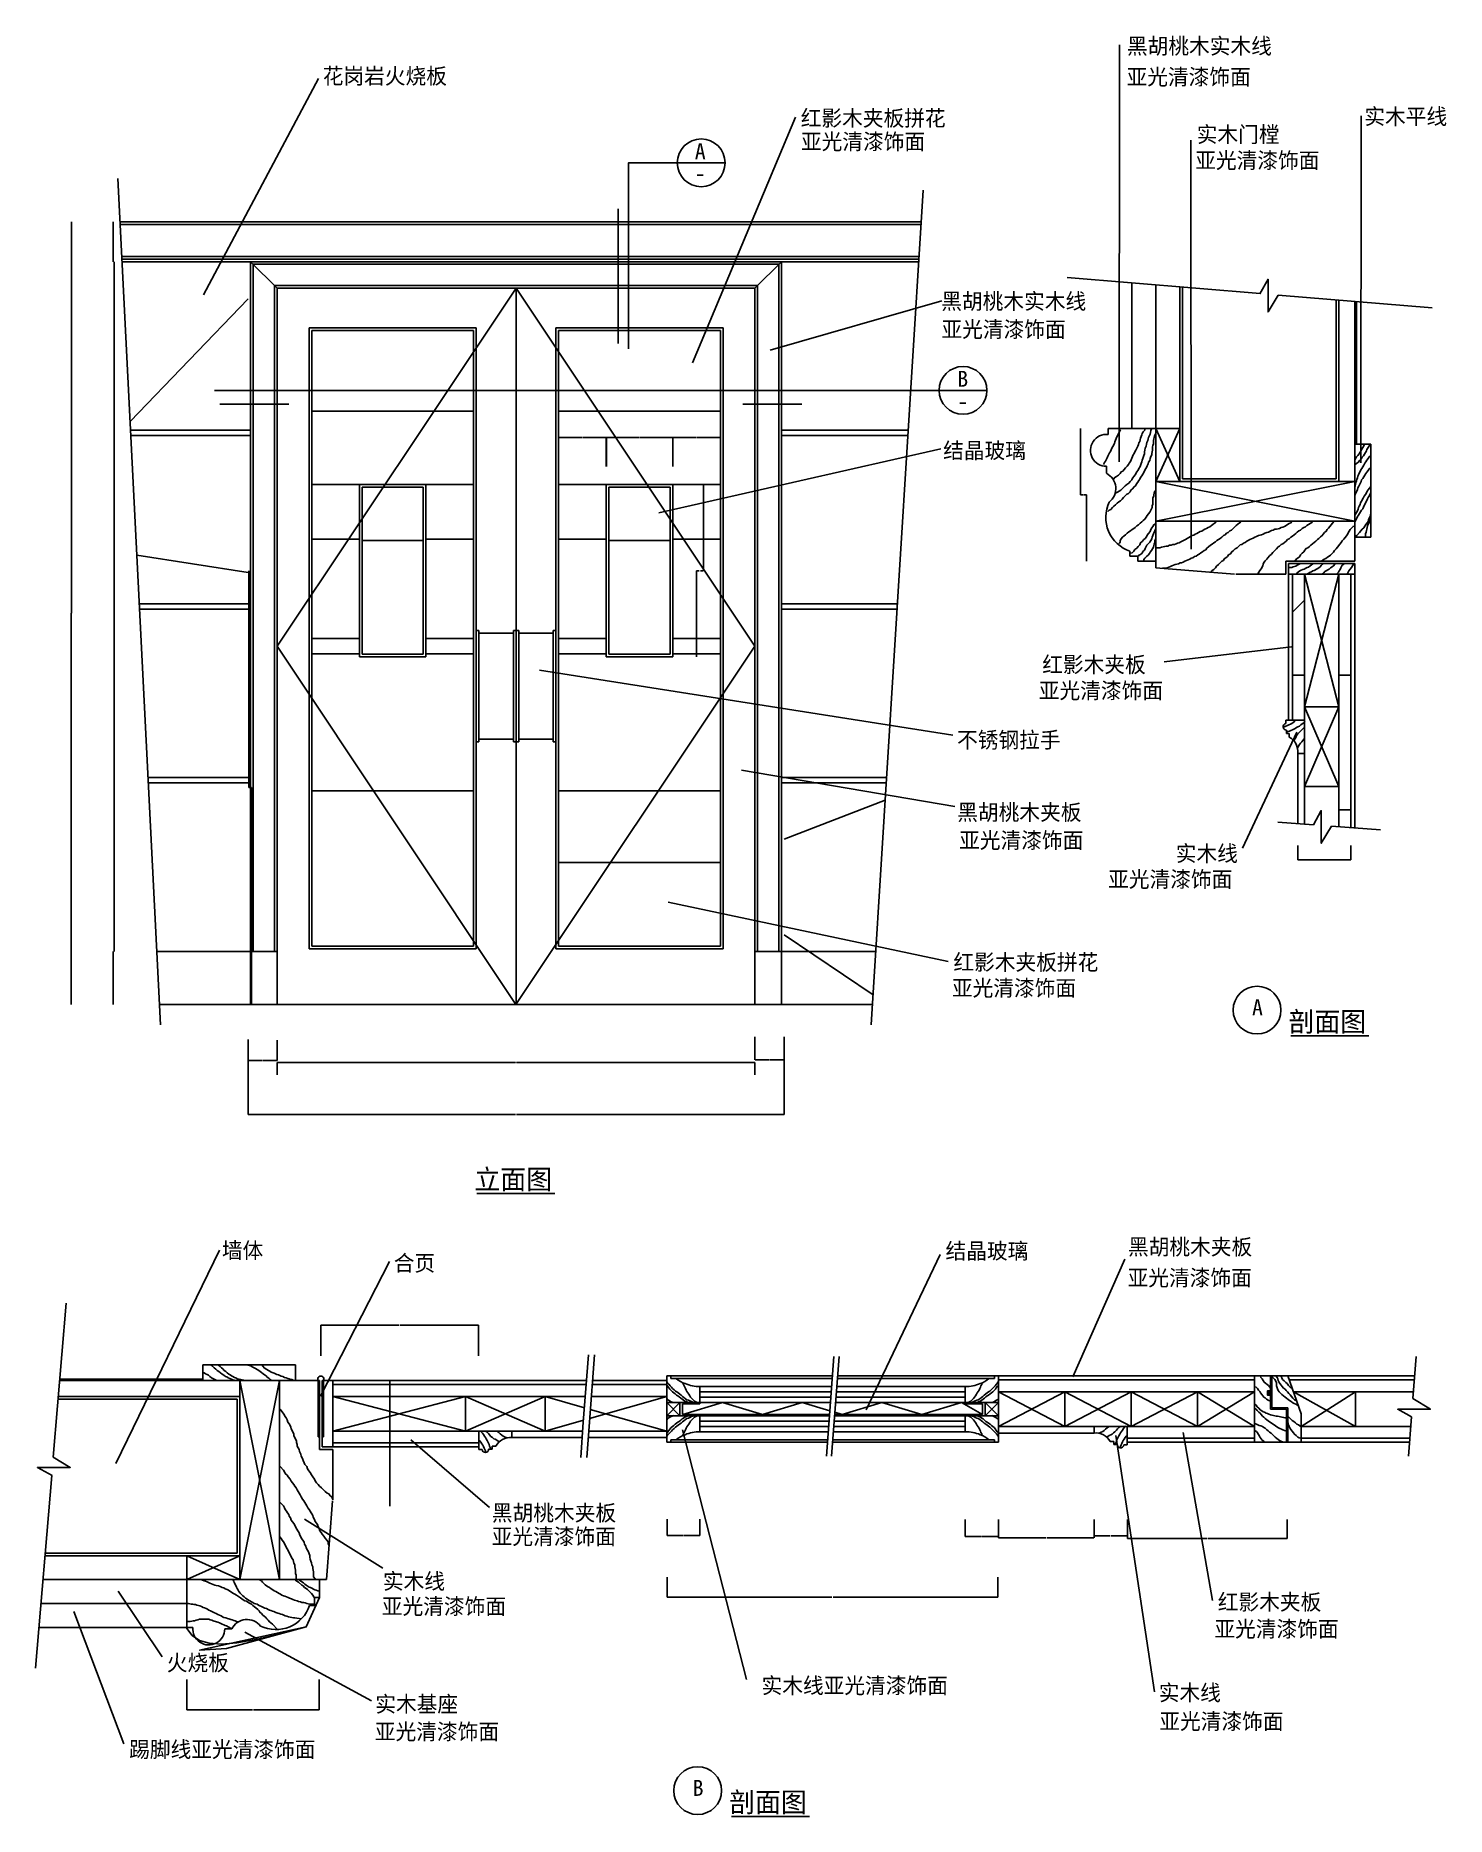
# Model space of a CAD drawing. Header units: metres. Extents: x 75 to 5390, y 270 to 6983.
import ezdxf

# ---------------------------------------------------------------- set-up
doc = ezdxf.new("R2010")
doc.units = ezdxf.units.M
for name, color, linetype in [('2', 2, 'Continuous'), ('3', 3, 'Continuous'), ('4', 4, 'Continuous'), ('7', 7, 'Continuous'), ('BH', 3, 'Continuous'), ('DIM', 3, 'Continuous'), ('TEXT', 3, 'Continuous')]:
    doc.layers.add(name, color=color, linetype=linetype)
doc.dimstyles.get("Standard").update_dxf_attribs({"dimtxt": 2.5, "dimasz": 2.5, "dimexe": 1.25, "dimexo": 0.625, "dimtad": 1, "dimcen": 2.5, "dimazin": 3, "dimtfac": 1, "dimtmove": 0, "dimatfit": 3})

msp = doc.modelspace()

# ---------------------------------------------------------------- texts
at = {"layer": 'DIM'}
for s, p in [('黑胡桃木实木线', (4186.22, 6913.95)), ('花岗岩火烧板', (1156.39, 6801)), ('亚光清漆饰面', (4184.88, 6797.69)), ('实木平线', (5080.61, 6648.42)), ('红影木夹板拼花', (2957.16, 6642.2)), ('实木门樘', (4449.11, 6580.75)), ('亚光清漆饰面', (2958.12, 6553.74)), ('A', (2558.27, 6517.29)), ('亚光清漆饰面', (4443.63, 6482.96)), ('-', (2558.11, 6433.85)), ('黑胡桃木实木线', (3486.73, 5951.93)), ('亚光清漆饰面', (3487.5, 5845.98)), ('B', (3547.23, 5659.59)), ('-', (3547.53, 5575.06)), ('结晶玻璃', (3493.82, 5389.41)), ('红影木夹板', (3867.03, 4582.32)), ('亚光清漆饰面', (3854.18, 4484.2)), ('不锈钢拉手', (3546.17, 4298.31)), ('黑胡桃木夹板', (3546.95, 4025.52)), ('亚光清漆饰面', (3554.08, 3919.92)), ('实木线', (4370.16, 3870.23)), ('亚光清漆饰面', (4115.5, 3773.04)), ('红影木夹板拼花', (3532.37, 3460.36)), ('亚光清漆饰面', (3526.82, 3362.84)), ('墙体', (776.48, 2373.99)), ('结晶玻璃', (3502.78, 2371.83)), ('黑胡桃木夹板', (4190.26, 2387.29)), ('合页\u3000', (1424.02, 2326.07)), ('亚光清漆饰面', (4188.88, 2270.71)), ('黑胡桃木夹板', (1793.66, 1384.5)), ('亚光清漆饰面', (1792.96, 1295.45)), ('实木线', (1383.07, 1126.92)), ('亚光清漆饰面', (1379.08, 1032.18)), ('红影木夹板', (4528.51, 1048.47)), ('亚光清漆饰面', (4515.88, 946.78)), ('火烧板', (568.84, 819.59)), ('实木线亚光清漆饰面', (2809.75, 733.67)), ('实木线', (4306.11, 706.63)), ('实木基座', (1354.41, 663.76)), ('亚光清漆饰面', (1352.8, 559.77)), ('亚光清漆饰面', (4308.35, 598.65)), ('踢脚线亚光清漆饰面', (427.13, 492.76))]:
    msp.add_text(s, height=60, dxfattribs=at).set_placement(p)
at = {"layer": 'TEXT'}
for s, height, p in [('A', 60, (4657.63, 3290.12)), ('剖面图', 75, (4795.02, 3228.67)), ('立面图', 75, (1727.9, 2634.24)), ('B', 60, (2550.18, 347.81)), ('剖面图', 75, (2687.57, 286.36))]:
    msp.add_text(s, height=height, dxfattribs=at).set_placement(p)

# ---------------------------------------------------------------- blocks, each defined once
blk = doc.blocks.new('*D1')
for p, q in [((3702.4, 1389.62), (3702.4, 1320.44)), ((4062.4, 1389.62), (4062.4, 1320.44)), ((3702.65, 1320.44), (3880.9, 1320.44)), ((3883.9, 1320.44), (4062.15, 1320.44))]:
    blk.add_line(p, q)
at = {"layer": 'Defpoints'}
for p in [(3702.4, 1389.62), (4062.4, 1389.62), (3702.4, 1320.44)]:
    blk.add_point(p, dxfattribs=at)
at = {"layer": 'DIM', "insert": (3882.4, 1320.44), "char_height": 1, "attachment_point": 5}
blk.add_mtext('360', dxfattribs=at)
blk = doc.blocks.new('*D2')
for p, q in [((4011.5, 5502.71), (4011.5, 5252.71)), ((4021.385, 5252.71), (4011.25, 5252.71)), ((4034.52, 5252.71), (4024.385, 5252.71)), ((4034.27, 5002.71), (4034.27, 5252.71))]:
    blk.add_line(p, q)
at = {"layer": 'Defpoints'}
for p in [(4011.5, 5502.71), (4034.27, 5252.71), (4034.27, 5002.71)]:
    blk.add_point(p, dxfattribs=at)
at = {"layer": 'DIM', "insert": (4022.885, 5252.71), "char_height": 1, "attachment_point": 5}
blk.add_mtext('100', dxfattribs=at)
blk = doc.blocks.new('*D3')
for p, q in [((209.94, 6281.13), (209.94, 4806.13)), ((210.19, 4806.13), (208.41, 4806.13)), ((208.66, 3331.13), (208.66, 4806.13))]:
    blk.add_line(p, q)
at = {"layer": 'Defpoints'}
for p in [(209.94, 6281.13), (209.94, 4806.13), (208.66, 3331.13)]:
    blk.add_point(p, dxfattribs=at)
at = {"layer": '3', "insert": (209.3, 4805.005), "char_height": 1, "attachment_point": 5}
blk.add_mtext('1,28', dxfattribs=at)
blk = doc.blocks.new('*D4')
for p, q in [((1884.83, 4530.65), (1884.83, 3930.89)), ((1884.58, 3930.89), (1884.33, 3930.89)), ((1884.83, 3331.13), (1884.83, 3930.89)), ((1884.83, 3930.89), (1884.83, 3930.89)), ((1885.08, 3930.89), (1885.33, 3930.89))]:
    blk.add_line(p, q)
at = {"layer": 'Defpoints'}
for p in [(1884.83, 4530.65), (1884.83, 3930.89), (1884.83, 3331.13)]:
    blk.add_point(p, dxfattribs=at)
at = {"layer": 'DIM', "insert": (1884.83, 3932.015), "char_height": 1, "attachment_point": 5}
blk.add_mtext('1100', dxfattribs=at)
blk = doc.blocks.new('*D5')
for p, q in [((878.25, 4966.13), (878.25, 4148.63)), ((881.25, 4148.63), (878, 4148.63)), ((888.5, 4148.63), (885.25, 4148.63)), ((888.25, 3331.13), (888.25, 4148.63))]:
    blk.add_line(p, q)
at = {"layer": 'Defpoints'}
for p in [(878.25, 4966.13), (888.25, 4148.63), (888.25, 3331.13)]:
    blk.add_point(p, dxfattribs=at)
at = {"layer": 'DIM', "insert": (883.25, 4148.63), "char_height": 1, "attachment_point": 5}
blk.add_mtext('1500', dxfattribs=at)
blk = doc.blocks.new('*D6')
for p, q in [((370.44, 6131.13), (370.44, 4831.13)), ((370.19, 4831.13), (369.94, 4831.13)), ((370.44, 3531.13), (370.44, 4831.13)), ((370.44, 4831.13), (370.44, 4831.13)), ((370.69, 4831.13), (370.94, 4831.13))]:
    blk.add_line(p, q)
at = {"layer": 'Defpoints'}
for p in [(370.44, 6131.13), (370.44, 4831.13), (370.44, 3531.13)]:
    blk.add_point(p, dxfattribs=at)
at = {"layer": 'DIM', "insert": (370.44, 4832.255), "char_height": 1, "attachment_point": 5}
blk.add_mtext('0', dxfattribs=at)
blk = doc.blocks.new('*D7')
for p, q in [((984.2, 3065.66), (984.2, 3112.36)), ((984.45, 3112.36), (1882.5, 3112.36)), ((1886.5, 3112.36), (2784.55, 3112.36)), ((2784.8, 3065.66), (2784.8, 3112.36))]:
    blk.add_line(p, q)
at = {"layer": 'Defpoints'}
for p in [(984.2, 3112.36), (984.2, 3065.66), (2784.8, 3065.66)]:
    blk.add_point(p, dxfattribs=at)
at = {"layer": 'DIM', "insert": (1884.5, 3112.36), "char_height": 1, "attachment_point": 5}
blk.add_mtext('1800', dxfattribs=at)
blk = doc.blocks.new('*D8')
for p, q in [((1149.12, 2005.91), (1149.12, 2122.17)), ((1149.37, 2122.17), (1444.95, 2122.17)), ((1447.95, 2122.17), (1743.53, 2122.17)), ((1743.78, 2005.91), (1743.78, 2122.17))]:
    blk.add_line(p, q)
at = {"layer": 'Defpoints'}
for p in [(1149.12, 2122.17), (1149.12, 2005.91), (1743.78, 2005.91)]:
    blk.add_point(p, dxfattribs=at)
at = {"layer": 'DIM', "insert": (1446.45, 2122.17), "char_height": 1, "attachment_point": 5}
blk.add_mtext('120', dxfattribs=at)
blk = doc.blocks.new('*D9')
for p, q in [((874.83, 3199.61), (874.83, 2916.6)), ((2894.83, 3199.61), (2894.83, 2916.6)), ((875.08, 2916.6), (1882.83, 2916.6)), ((1886.83, 2916.6), (2894.58, 2916.6))]:
    blk.add_line(p, q)
at = {"layer": 'Defpoints'}
for p in [(874.83, 3199.61), (2894.83, 3199.61), (874.83, 2916.6)]:
    blk.add_point(p, dxfattribs=at)
at = {"layer": 'DIM', "insert": (1884.83, 2916.6), "char_height": 1, "attachment_point": 5}
blk.add_mtext('2000', dxfattribs=at)
blk = doc.blocks.new('*D10')
for p, q in [((644.29, 786.69), (644.29, 672)), ((1142.92, 786.69), (1142.92, 672)), ((644.54, 672), (892.105, 672)), ((895.105, 672), (1142.67, 672))]:
    blk.add_line(p, q)
at = {"layer": 'Defpoints'}
for p in [(644.29, 786.69), (1142.92, 786.69), (644.29, 672)]:
    blk.add_point(p, dxfattribs=at)
at = {"layer": 'DIM', "insert": (893.605, 672), "char_height": 1, "attachment_point": 5}
blk.add_mtext('100', dxfattribs=at)
blk = doc.blocks.new('*D11')
for p, q in [((367.08, 3531.13), (367.08, 3431.13)), ((366.83, 3431.13), (366.58, 3431.13)), ((367.08, 3331.13), (367.08, 3431.13)), ((367.08, 3431.13), (367.08, 3431.13)), ((367.33, 3431.13), (367.58, 3431.13))]:
    blk.add_line(p, q)
at = {"layer": 'Defpoints'}
for p in [(367.08, 3531.13), (367.08, 3431.13), (367.08, 3331.13)]:
    blk.add_point(p, dxfattribs=at)
at = {"layer": 'DIM', "insert": (367.08, 3432.255), "char_height": 1, "attachment_point": 5}
blk.add_mtext('0', dxfattribs=at)
blk = doc.blocks.new('*D12')
for p, q in [((874.83, 3196.12), (874.83, 3120.33)), ((984.83, 3196.12), (984.83, 3120.33)), ((875.08, 3120.33), (928.33, 3120.33)), ((931.33, 3120.33), (984.58, 3120.33))]:
    blk.add_line(p, q)
at = {"layer": 'Defpoints'}
for p in [(874.83, 3196.12), (984.83, 3196.12), (874.83, 3120.33)]:
    blk.add_point(p, dxfattribs=at)
at = {"layer": 'DIM', "insert": (929.83, 3120.33), "char_height": 1, "attachment_point": 5}
blk.add_mtext('100', dxfattribs=at)
blk = doc.blocks.new('*D13')
for p, q in [((2453.64, 1390.8), (2453.64, 1328.63)), ((2577.56, 1390.8), (2577.56, 1328.63)), ((2453.89, 1328.63), (2514.1, 1328.63)), ((2517.1, 1328.63), (2577.31, 1328.63))]:
    blk.add_line(p, q)
at = {"layer": 'Defpoints'}
for p in [(2453.64, 1390.8), (2577.56, 1390.8), (2453.64, 1328.63)]:
    blk.add_point(p, dxfattribs=at)
at = {"layer": 'DIM', "insert": (2515.6, 1328.63), "char_height": 1, "attachment_point": 5}
blk.add_mtext('25 ', dxfattribs=at)
blk = doc.blocks.new('*D14')
for p, q in [((2453.64, 1172.36), (2453.64, 1096.17)), ((3700.1, 1172.36), (3700.1, 1096.17)), ((2453.89, 1096.17), (3074.87, 1096.17)), ((3078.87, 1096.17), (3699.85, 1096.17))]:
    blk.add_line(p, q)
at = {"layer": 'Defpoints'}
for p in [(2453.64, 1172.36), (3700.1, 1172.36), (2453.64, 1096.17)]:
    blk.add_point(p, dxfattribs=at)
at = {"layer": 'DIM', "insert": (3076.87, 1096.17), "char_height": 1, "attachment_point": 5}
blk.add_mtext('250 ', dxfattribs=at)
blk = doc.blocks.new('*D15')
for p, q in [((1409.64, 1663.07), (1409.64, 1551.38)), ((1409.39, 1551.38), (1409.14, 1551.38)), ((1409.64, 1439.69), (1409.64, 1551.38)), ((1409.64, 1551.38), (1409.64, 1551.38)), ((1409.89, 1551.38), (1410.14, 1551.38))]:
    blk.add_line(p, q)
at = {"layer": 'Defpoints'}
for p in [(1409.64, 1663.07), (1409.64, 1551.38), (1409.64, 1439.69)]:
    blk.add_point(p, dxfattribs=at)
at = {"layer": 'DIM', "insert": (1409.64, 1552.505), "char_height": 1, "attachment_point": 5}
blk.add_mtext('45', dxfattribs=at)
blk = doc.blocks.new('*D16')
for p, q in [((1409.64, 1913.07), (1409.64, 1788.07)), ((1409.39, 1788.07), (1409.14, 1788.07)), ((1409.64, 1663.07), (1409.64, 1788.07)), ((1409.64, 1788.07), (1409.64, 1788.07)), ((1409.89, 1788.07), (1410.14, 1788.07))]:
    blk.add_line(p, q)
at = {"layer": 'Defpoints'}
for p in [(1409.64, 1913.07), (1409.64, 1788.07), (1409.64, 1663.07)]:
    blk.add_point(p, dxfattribs=at)
at = {"layer": 'DIM', "insert": (1409.64, 1789.195), "char_height": 1, "attachment_point": 5}
blk.add_mtext('50', dxfattribs=at)
blk = doc.blocks.new('*D17')
for p, q in [((3576.18, 1389.62), (3576.18, 1325.04)), ((3702.4, 1389.62), (3702.4, 1325.04)), ((3576.43, 1325.04), (3638.29, 1325.04)), ((3640.29, 1325.04), (3702.15, 1325.04))]:
    blk.add_line(p, q)
at = {"layer": 'Defpoints'}
for p in [(3576.18, 1389.62), (3702.4, 1389.62), (3576.18, 1325.04)]:
    blk.add_point(p, dxfattribs=at)
at = {"layer": 'DIM', "insert": (3639.29, 1325.04), "char_height": 1, "attachment_point": 5}
blk.add_mtext('25', dxfattribs=at)
blk = doc.blocks.new('*D18')
for p, q in [((2784.83, 3208.84), (2784.83, 3121.88)), ((2894.83, 3208.84), (2894.83, 3121.88)), ((2785.08, 3121.88), (2838.33, 3121.88)), ((2841.33, 3121.88), (2894.58, 3121.88))]:
    blk.add_line(p, q)
at = {"layer": 'Defpoints'}
for p in [(2784.83, 3208.84), (2894.83, 3208.84), (2784.83, 3121.88)]:
    blk.add_point(p, dxfattribs=at)
at = {"layer": 'DIM', "insert": (2839.83, 3121.88), "char_height": 1, "attachment_point": 5}
blk.add_mtext('100', dxfattribs=at)
blk = doc.blocks.new('*D19')
for p, q in [((367.08, 6281.13), (367.08, 6206.13)), ((366.83, 6206.13), (366.58, 6206.13)), ((367.08, 6131.13), (367.08, 6206.13)), ((367.08, 6206.13), (367.08, 6206.13)), ((367.33, 6206.13), (367.58, 6206.13))]:
    blk.add_line(p, q)
at = {"layer": 'Defpoints'}
for p in [(367.08, 6281.13), (367.08, 6206.13), (367.08, 6131.13)]:
    blk.add_point(p, dxfattribs=at)
at = {"layer": 'DIM', "insert": (367.08, 6207.255), "char_height": 1, "attachment_point": 5}
blk.add_mtext('0', dxfattribs=at)
blk = doc.blocks.new('*D20')
for p, q in [((2474.83, 5359.06), (2474.83, 5468.25)), ((2475.08, 5468.25), (2563.33, 5468.25)), ((2566.33, 5468.25), (2654.58, 5468.25)), ((2654.83, 5359.06), (2654.83, 5468.25))]:
    blk.add_line(p, q)
at = {"layer": 'Defpoints'}
for p in [(2474.83, 5468.25), (2474.83, 5359.06), (2654.83, 5359.06)]:
    blk.add_point(p, dxfattribs=at)
at = {"layer": 'DIM', "insert": (2564.83, 5468.25), "char_height": 1, "attachment_point": 5}
blk.add_mtext('180', dxfattribs=at)
blk = doc.blocks.new('*D21')
for p, q in [((2044.83, 5359.06), (2044.83, 5468.25)), ((2045.08, 5468.25), (2133.33, 5468.25)), ((2136.33, 5468.25), (2224.58, 5468.25)), ((2224.83, 5359.06), (2224.83, 5468.25))]:
    blk.add_line(p, q)
at = {"layer": 'Defpoints'}
for p in [(2044.83, 5468.25), (2044.83, 5359.06), (2224.83, 5359.06)]:
    blk.add_point(p, dxfattribs=at)
at = {"layer": 'DIM', "insert": (2134.83, 5468.25), "char_height": 1, "attachment_point": 5}
blk.add_mtext('180', dxfattribs=at)
blk = doc.blocks.new('*D22')
for p, q in [((2225.39, 5359.06), (2225.39, 5468.25)), ((2225.64, 5468.25), (2348.61, 5468.25)), ((2351.61, 5468.25), (2474.58, 5468.25)), ((2474.83, 5359.06), (2474.83, 5468.25))]:
    blk.add_line(p, q)
at = {"layer": 'Defpoints'}
for p in [(2225.39, 5468.25), (2225.39, 5359.06), (2474.83, 5359.06)]:
    blk.add_point(p, dxfattribs=at)
at = {"layer": 'DIM', "insert": (2350.11, 5468.25), "char_height": 1, "attachment_point": 5}
blk.add_mtext('250', dxfattribs=at)
blk = doc.blocks.new('*D23')
for p, q in [((2590.55, 5291.13), (2590.55, 4966.13)), ((2564.69, 4641.13), (2564.69, 4966.13)), ((2564.94, 4966.13), (2575.12, 4966.13)), ((2580.12, 4966.13), (2590.3, 4966.13))]:
    blk.add_line(p, q)
at = {"layer": 'Defpoints'}
for p in [(2590.55, 5291.13), (2564.69, 4966.13), (2564.69, 4641.13)]:
    blk.add_point(p, dxfattribs=at)
at = {"layer": 'DIM', "insert": (2577.62, 4966.13), "char_height": 1, "attachment_point": 5}
blk.add_mtext('25,86', dxfattribs=at)
blk = doc.blocks.new('*D24')
for p, q in [((4187.85, 1389.62), (4187.85, 1318.33)), ((4789.92, 1389.62), (4789.92, 1318.33)), ((4188.1, 1318.33), (4486.885, 1318.33)), ((4490.885, 1318.33), (4789.67, 1318.33))]:
    blk.add_line(p, q)
at = {"layer": 'Defpoints'}
for p in [(4187.85, 1389.62), (4789.92, 1389.62), (4187.85, 1318.33)]:
    blk.add_point(p, dxfattribs=at)
at = {"layer": 'DIM', "insert": (4488.885, 1318.33), "char_height": 1, "attachment_point": 5}
blk.add_mtext('120 ', dxfattribs=at)
blk = doc.blocks.new('*D25')
for p, q in [((4062.4, 1389.62), (4062.4, 1328.09)), ((4187.85, 1389.62), (4187.85, 1328.09)), ((4062.65, 1328.09), (4123.625, 1328.09)), ((4126.625, 1328.09), (4187.6, 1328.09))]:
    blk.add_line(p, q)
at = {"layer": 'Defpoints'}
for p in [(4062.4, 1389.62), (4187.85, 1389.62), (4062.4, 1328.09)]:
    blk.add_point(p, dxfattribs=at)
at = {"layer": 'DIM', "insert": (4125.125, 1328.09), "char_height": 1, "attachment_point": 5}
blk.add_mtext('25 ', dxfattribs=at)
blk = doc.blocks.new('*D26')
for p, q in [((4830.13, 3930.23), (4830.13, 3875.68)), ((5030.13, 3930.23), (5030.13, 3875.68)), ((4830.38, 3875.68), (4929.13, 3875.68)), ((4931.13, 3875.68), (5029.88, 3875.68))]:
    blk.add_line(p, q)
at = {"layer": 'Defpoints'}
for p in [(4830.13, 3930.23), (5030.13, 3930.23), (4830.13, 3875.68)]:
    blk.add_point(p, dxfattribs=at)
at = {"layer": 'DIM', "insert": (4930.13, 3875.68), "char_height": 1, "attachment_point": 5}
blk.add_mtext('50', dxfattribs=at)

# ---------------------------------------------------------------- dimensions: what is measured, and where the dimension line sits
at = {"layer": '3'}
dim = msp.add_linear_dim(base=(209.94, 4806.13), p1=(209.94, 6281.13), p2=(208.66, 3331.13), dimstyle='Standard', dxfattribs=at)
dim.commit()
dim.dimension.update_dxf_attribs({"geometry": '*D3', "text_midpoint": (209.3, 4805.005)})
at = {"layer": 'DIM'}
for base, p1, p2, picture, middle in [((367.08, 6206.13), (367.08, 6131.13), (367.08, 6281.13), '*D19', (367.08, 6207.255)), ((370.44, 4831.13), (370.44, 3531.13), (370.44, 6131.13), '*D6', (370.44, 4832.255)), ((2044.83, 5468.25), (2044.83, 5359.06), (2224.83, 5359.06), '*D21', (2134.83, 5468.25)), ((2474.83, 5468.25), (2474.83, 5359.06), (2654.83, 5359.06), '*D20', (2564.83, 5468.25)), ((2564.69, 4966.13), (2564.69, 4641.13), (2590.55, 5291.13), '*D23', (2577.62, 4966.13)), ((367.08, 3431.13), (367.08, 3331.13), (367.08, 3531.13), '*D11', (367.08, 3432.255)), ((3702.4, 1320.44), (3702.4, 1389.62), (4062.4, 1389.62), '*D1', (3882.4, 1320.44))]:
    dim = msp.add_linear_dim(base=base, p1=p1, p2=p2, dimstyle='Standard', dxfattribs=at)
    dim.commit()
    dim.dimension.update_dxf_attribs({"geometry": picture, "text_midpoint": middle})
for base, p1, p2, text, picture, middle in [((2225.39, 5468.25), (2225.39, 5359.06), (2474.83, 5359.06), '250', '*D22', (2350.11, 5468.25)), ((4034.27, 5252.71), (4034.27, 5002.71), (4011.5, 5502.71), '100', '*D2', (4022.885, 5252.71)), ((888.25, 4148.63), (888.25, 3331.13), (878.25, 4966.13), '1500', '*D5', (883.25, 4148.63)), ((1884.83, 3930.89), (1884.83, 3331.13), (1884.83, 4530.65), '1100', '*D4', (1884.83, 3932.015)), ((4830.13, 3875.68), (4830.13, 3930.23), (5030.13, 3930.23), '50', '*D26', (4930.13, 3875.68)), ((874.83, 2916.6), (874.83, 3199.61), (2894.83, 3199.61), '2000', '*D9', (1884.83, 2916.6)), ((874.83, 3120.33), (874.83, 3196.12), (984.83, 3196.12), '100', '*D12', (929.83, 3120.33)), ((2784.83, 3121.88), (2784.83, 3208.84), (2894.83, 3208.84), '100', '*D18', (2839.83, 3121.88)), ((984.2, 3112.36), (984.2, 3065.66), (2784.8, 3065.66), '1800', '*D7', (1884.5, 3112.36)), ((1149.12, 2122.17), (1149.12, 2005.91), (1743.78, 2005.91), '120', '*D8', (1446.45, 2122.17)), ((1409.64, 1788.07), (1409.64, 1663.07), (1409.64, 1913.07), '50', '*D16', (1409.64, 1789.195)), ((1409.64, 1551.38), (1409.64, 1663.07), (1409.64, 1439.69), '45', '*D15', (1409.64, 1552.505)), ((2453.64, 1328.63), (2453.64, 1390.8), (2577.56, 1390.8), '25 ', '*D13', (2515.6, 1328.63)), ((3576.18, 1325.04), (3576.18, 1389.62), (3702.4, 1389.62), '25', '*D17', (3639.29, 1325.04)), ((4062.4, 1328.09), (4062.4, 1389.62), (4187.85, 1389.62), '25 ', '*D25', (4125.125, 1328.09)), ((4187.85, 1318.33), (4187.85, 1389.62), (4789.92, 1389.62), '120 ', '*D24', (4488.885, 1318.33)), ((2453.64, 1096.17), (2453.64, 1172.36), (3700.1, 1172.36), '250 ', '*D14', (3076.87, 1096.17)), ((644.29, 672), (644.29, 786.69), (1142.92, 786.69), '100', '*D10', (893.605, 672))]:
    dim = msp.add_linear_dim(base=base, p1=p1, p2=p2, text=text, dimstyle='Standard', dxfattribs=at)
    dim.commit()
    dim.dimension.update_dxf_attribs({"geometry": picture, "text_midpoint": middle})

# ---------------------------------------------------------------- hatches: boundary and pattern name
at = {"layer": '3'}
h = msp.add_hatch(dxfattribs=at)
h.set_pattern_fill('DOLMIT', scale=100)
h.paths.add_polyline_path([(1744.08, 1678.07), (1744.08, 1723.07), (1194.08, 1723.07), (1194.08, 1678.07)])
h.paths.add_polyline_path([(2145.35, 1853.07), (2148.71, 1898.07), (1194.08, 1898.07), (1194.08, 1853.07)])
h = msp.add_hatch(dxfattribs=at)
h.set_pattern_fill('DOLMIT', scale=100)
h.paths.add_polyline_path([(2452.4, 1853.07), (2452.4, 1898.07), (2171.4, 1898.07), (2168.04, 1853.07)])
h = msp.add_hatch(dxfattribs=at)
h.set_pattern_fill('AR-CONC', scale=30)
h.paths.add_polyline_path([(644.08, 1073.07), (644.08, 1163.07), (102.72, 1163.07), (95.18, 1073.07)])
at = {"layer": 'BH'}
h = msp.add_hatch(dxfattribs=at)
h.set_pattern_fill('AR-CONC', scale=100)
h.paths.add_polyline_path([(3362.6, 5496.13), (3402.11, 6131.13), (2894.83, 6131.13), (2894.83, 5496.13)])
h.paths.add_polyline_path([(3321.85, 4841.13), (3361.36, 5476.13), (2894.83, 5476.13), (2894.83, 4841.13)])
h.paths.add_polyline_path([(3281.1, 4186.13), (3320.61, 4821.13), (2894.83, 4821.13), (2894.83, 4186.13)])
h.paths.add_polyline_path([(3279.86, 4166.13), (2894.83, 4166.13), (2894.83, 3531.13), (3240.35, 3531.13)])
h.paths.add_polyline_path([(3227.91, 3331.13), (3240.35, 3531.13), (2894.83, 3531.13), (2894.83, 3331.13)])
h.paths.add_polyline_path([(874.83, 3331.13), (874.83, 3531.13), (531.08, 3531.13), (541.12, 3331.13)])
h.paths.add_polyline_path([(874.83, 4166.13), (499.21, 4166.13), (531.08, 3531.13), (874.83, 3531.13)])
h.paths.add_polyline_path([(874.83, 4821.13), (466.33, 4821.13), (498.2, 4186.13), (874.83, 4186.13)])
h.paths.add_polyline_path([(874.83, 5476.13), (433.45, 5476.13), (465.33, 4841.13), (874.83, 4841.13)])
h.paths.add_polyline_path([(432.45, 5496.13), (874.83, 5496.13), (874.83, 6121.13), (401.08, 6121.13)])
h = msp.add_hatch(dxfattribs=at)
h.set_pattern_fill('ANSI31', scale=750)
h.paths.add_polyline_path([(4975.13, 5987.05), (4395.13, 6035.69), (4395.13, 5312.71), (4975.13, 5312.71)])
h = msp.add_hatch(dxfattribs=at)
h.set_pattern_fill('AR-RROOF', scale=100)
h.paths.add_polyline_path([(1114.83, 5871.13), (1114.83, 5291.13), (1294.83, 5291.13), (1544.83, 5291.13), (1724.83, 5291.13), (1724.83, 5871.13)])
h = msp.add_hatch(dxfattribs=at)
h.set_pattern_fill('AR-RROOF', scale=100)
h.paths.add_polyline_path([(2044.83, 5871.13), (2044.83, 5291.13), (2224.83, 5291.13), (2474.83, 5291.13), (2654.83, 5291.13), (2654.83, 5871.13)])
h = msp.add_hatch(dxfattribs=at)
h.set_pattern_fill('AR-RROOF', scale=100)
h.paths.add_polyline_path([(1114.83, 4711.13), (1294.83, 4711.13), (1294.83, 5291.13), (1114.83, 5291.13)])
h.paths.add_polyline_path([(1724.83, 5291.13), (1544.83, 5291.13), (1544.83, 4711.13), (1724.83, 4711.13)])
h = msp.add_hatch(dxfattribs=at)
h.set_pattern_fill('NET', scale=200)
h.paths.add_polyline_path([(1534.83, 5281.13), (1304.83, 5281.13), (1304.83, 4651.13), (1534.83, 4651.13)])
h = msp.add_hatch(dxfattribs=at)
h.set_pattern_fill('AR-RROOF', scale=100)
h.paths.add_polyline_path([(2654.83, 5291.13), (2474.83, 5291.13), (2474.83, 4711.13), (2654.83, 4711.13)])
h.paths.add_polyline_path([(2044.83, 4711.13), (2224.83, 4711.13), (2224.83, 5291.13), (2044.83, 5291.13)])
h = msp.add_hatch(dxfattribs=at)
h.set_pattern_fill('NET', scale=200)
h.paths.add_polyline_path([(2234.83, 4651.13), (2464.83, 4651.13), (2464.83, 5281.13), (2234.83, 5281.13)])
h = msp.add_hatch(dxfattribs=at)
h.set_pattern_fill('DOLMIT', scale=80)
h.paths.add_polyline_path([(4810.13, 4402.71), (4855.13, 4402.71), (4855.13, 4952.71), (4810.13, 4952.71)])
h.paths.add_polyline_path([(4985.13, 4001.45), (5030.13, 3998.09), (5030.13, 4952.71), (4985.13, 4952.71)])
h = msp.add_hatch(dxfattribs=at)
h.set_pattern_fill('AR-RROOF', scale=100)
h.paths.add_polyline_path([(1294.83, 4641.13), (1294.83, 4711.13), (1114.83, 4711.13), (1114.83, 4136.13), (1724.83, 4136.13), (1724.83, 4711.13), (1544.83, 4711.13), (1544.83, 4641.13)])
h = msp.add_hatch(dxfattribs=at)
h.set_pattern_fill('ANSI32', scale=400)
h.paths.add_polyline_path([(1744.83, 4331.13), (1874.83, 4331.13), (1874.83, 4731.13), (1744.83, 4731.13)])
h = msp.add_hatch(dxfattribs=at)
h.set_pattern_fill('ANSI32', scale=400)
h.paths.add_polyline_path([(2024.83, 4731.13), (1894.83, 4731.13), (1894.83, 4331.13), (2024.83, 4331.13)])
h = msp.add_hatch(dxfattribs=at)
h.set_pattern_fill('AR-RROOF', scale=100)
h.paths.add_polyline_path([(2224.83, 4641.13), (2224.83, 4711.13), (2044.83, 4711.13), (2044.83, 4136.13), (2654.83, 4136.13), (2654.83, 4711.13), (2474.83, 4711.13), (2474.83, 4641.13)])
h = msp.add_hatch(dxfattribs=at)
h.set_pattern_fill('AR-RROOF', scale=100)
h.paths.add_polyline_path([(1724.83, 3551.13), (1724.83, 4136.13), (1114.83, 4136.13), (1114.83, 3551.13)])
h = msp.add_hatch(dxfattribs=at)
h.set_pattern_fill('AR-RROOF', scale=100)
h.paths.add_polyline_path([(2654.83, 3551.13), (2654.83, 4136.13), (2044.83, 4136.13), (2044.83, 3551.13)])
h = msp.add_hatch(dxfattribs=at)
h.set_pattern_fill('DOLMIT', scale=80)
h.paths.add_polyline_path([(3702.4, 1915.57), (3702.4, 1870.57), (4667.4, 1870.57), (4667.4, 1915.57)])
h = msp.add_hatch(dxfattribs=at)
h.set_pattern_fill('DOLMIT', scale=80)
h.paths.add_polyline_path([(4797.33, 1915.57), (4813.44, 1870.57), (5265.39, 1870.57), (5268.75, 1915.57)])
h.paths.add_polyline_path([(4187.4, 1740.57), (4187.4, 1695.57), (4667.4, 1695.57), (4667.4, 1740.57)])
h = msp.add_hatch(dxfattribs=at)
h.set_pattern_fill('ANSI31', scale=750)
h.paths.add_polyline_path([(159.75, 1843.07), (111.11, 1263.07), (834.08, 1263.07), (834.08, 1843.07)])
h = msp.add_hatch(dxfattribs=at)
h.set_pattern_fill('ANSI31', scale=25)
h.paths.add_polyline_path([(1139.08, 1760.94), (1144.08, 1760.94), (1144.08, 1853.07), (1139.08, 1853.07)])
h.paths.add_polyline_path([(1159.08, 1853.07), (1154.08, 1853.07), (1154.08, 1760.94), (1159.08, 1760.94)])
h = msp.add_hatch(dxfattribs=at)
h.set_pattern_fill('ANSI31', scale=25)
h.paths.add_polyline_path([(2512.4, 1825.57), (2577.4, 1825.57), (2577.4, 1830.57), (2502.4, 1830.57), (2502.4, 1780.57), (2577.4, 1780.57), (2577.4, 1785.57), (2512.4, 1785.57)])
h = msp.add_hatch(dxfattribs=at)
h.set_pattern_fill('ANSI31', scale=25)
h.paths.add_polyline_path([(3642.4, 1825.57), (3577.4, 1825.57), (3577.4, 1830.57), (3652.4, 1830.57), (3652.4, 1780.57), (3577.4, 1780.57), (3577.4, 1785.57), (3642.4, 1785.57)])
h = msp.add_hatch(dxfattribs=at)
h.set_pattern_fill('SOLID')
h.paths.add_polyline_path([(4727.4, 1874.06), (4716.13, 1874.06), (4716.13, 1858.09), (4727.4, 1858.09)])
h = msp.add_hatch(dxfattribs=at)
h.set_pattern_fill('SOLID')
h.paths.add_polyline_path([(4727.4, 1858.09), (4730.67, 1858.09), (4730.67, 1874.06), (4727.4, 1874.06)])
h = msp.add_hatch(dxfattribs=at)
h.set_pattern_fill('DOLMIT', scale=80)
h.paths.add_polyline_path([(4843.05, 1740.57), (4843.05, 1695.57), (5252.32, 1695.57), (5255.68, 1740.57)])

# ---------------------------------------------------------------- linework, layer by layer
at = {"layer": '2'}
for p, q in [((4395.13, 6035.69), (4395.13, 5312.71)), ((4975.13, 5987.05), (4975.13, 5312.71)), ((4395.13, 5312.71), (4975.13, 5312.71)), ((3227.91, 3331.13), (884.83, 3331.13)), ((159.75, 1843.07), (834.08, 1843.07)), ((834.08, 1263.07), (834.08, 1843.07)), ((111.11, 1263.07), (834.08, 1263.07))]:
    msp.add_line(p, q, dxfattribs=at)
msp.add_lwpolyline([(541.12, 3331.13), (3227.91, 3331.13)], dxfattribs=at)
at = {"layer": '3'}
for p, q in [((544.98, 3254.13), (384.83, 6444.84)), ((3223.12, 3254.13), (3418.86, 6400.4)), ((393.55, 6271.13), (3410.82, 6271.13)), ((399.57, 6151.13), (3403.35, 6151.13)), ((400.07, 6141.13), (3402.73, 6141.13)), ((984.83, 6031.13), (884.83, 6131.13)), ((894.83, 3531.13), (894.83, 6121.13)), ((894.83, 6121.13), (2874.83, 6121.13)), ((2784.83, 6031.13), (2884.83, 6131.13)), ((2874.83, 6121.13), (2874.83, 3531.13)), ((4687.8, 6011.15), (3961.22, 6072.08)), ((974.83, 3531.13), (974.83, 6041.13)), ((974.83, 6041.13), (2794.83, 6041.13)), ((2794.83, 6041.13), (2794.83, 3531.13)), ((4385.13, 6036.53), (4385.13, 5302.71)), ((5336.6, 5956.74), (4756.1, 6005.42)), ((4985.13, 5986.21), (4985.13, 5302.71)), ((1114.83, 5871.13), (1114.83, 3551.13)), ((1724.83, 5871.13), (1114.83, 5871.13)), ((1724.83, 3551.13), (1724.83, 5871.13)), ((2044.83, 3551.13), (2044.83, 5871.13)), ((2044.83, 5871.13), (2654.83, 5871.13)), ((2654.83, 5871.13), (2654.83, 3551.13)), ((4295.13, 5502.71), (4385.13, 5302.71)), ((4385.13, 5502.71), (4295.13, 5302.71)), ((1304.83, 5281.13), (1304.83, 4651.13)), ((1534.83, 4651.13), (1534.83, 5281.13)), ((2234.83, 4651.13), (2234.83, 5281.13)), ((2234.83, 5281.13), (2464.83, 5281.13)), ((2234.83, 5281.13), (2464.83, 5281.13)), ((2464.83, 5281.13), (2464.83, 4651.13)), ((4295.13, 5152.71), (5045.13, 5302.71)), ((4295.13, 5302.71), (5045.13, 5152.71)), ((4795.13, 4992.71), (4795.13, 4402.71)), ((4795.13, 4992.71), (5045.13, 4992.71)), ((5045.13, 4992.71), (5045.13, 3996.97)), ((4795.13, 4952.71), (5045.13, 4952.71)), ((4855.13, 4452.71), (4985.13, 4952.71)), ((4855.13, 4952.71), (4985.13, 4452.71)), ((1534.83, 4651.13), (1304.83, 4651.13)), ((2234.83, 4651.13), (2464.83, 4651.13)), ((4985.13, 4452.71), (4855.13, 4152.71)), ((4855.13, 4452.71), (4985.13, 4152.71)), ((4755.36, 4018.61), (4888.54, 4008.66)), ((4957.22, 4003.53), (5141.77, 3989.75)), ((190.06, 2204.54), (141.38, 1624.04)), ((2138.13, 1756.48), (2157.05, 2009.71)), ((2160.83, 1756.48), (2179.74, 2009.71)), ((3053.74, 1628.02), (3081.86, 2004.52)), ((3073.79, 1628.02), (3101.91, 2004.52)), ((5263.49, 1845.13), (5275.4, 2004.52)), ((844.08, 1163.07), (994.08, 1913.07)), ((994.08, 1163.07), (844.08, 1913.07)), ((1139.08, 1700.94), (1139.08, 1913.07)), ((1144.08, 1653.07), (1144.08, 1913.07)), ((1154.08, 1663.07), (1154.08, 1913.07)), ((1159.08, 1700.94), (1159.08, 1913.07)), ((1194.08, 1898.07), (2148.71, 1898.07)), ((2171.4, 1898.07), (2452.4, 1898.07)), ((2468.07, 1920.72), (3075.6, 1920.72)), ((2577.4, 1890.57), (3073.35, 1890.57)), ((3093.4, 1890.57), (3577.4, 1890.57)), ((3686.72, 1920.72), (3095.65, 1920.72)), ((3686.72, 1930.57), (3686.72, 1920.72)), ((3702.4, 1930.57), (3702.4, 1680.57)), ((3702.4, 1915.57), (4667.4, 1915.57)), ((4727.4, 1805.57), (4727.4, 1930.57)), ((4732.4, 1810.57), (4732.4, 1930.57)), ((4797.33, 1915.57), (5268.75, 1915.57)), ((1194.08, 1723.07), (1694.08, 1853.07)), ((1694.08, 1723.07), (1194.08, 1853.07)), ((1694.08, 1723.07), (1994.08, 1853.07)), ((1694.08, 1853.07), (1994.08, 1723.07)), ((2142.21, 1811.06), (1994.08, 1853.07)), ((2452.4, 1853.07), (2161.89, 1770.67)), ((2452.4, 1830.57), (3068.87, 1830.57)), ((2502.4, 1780.57), (2452.4, 1830.57)), ((2452.4, 1780.57), (2502.4, 1830.57)), ((2513.01, 1785.57), (2663.01, 1830.57)), ((2577.4, 1870.57), (3071.85, 1870.57)), ((2577.4, 1850.57), (3070.36, 1850.57)), ((2663.01, 1830.57), (2813.01, 1785.57)), ((2813.01, 1785.57), (2963.01, 1830.57)), ((2963.01, 1830.57), (3066.55, 1799.51)), ((3088.92, 1830.57), (3702.4, 1830.57)), ((3090.42, 1850.57), (3577.4, 1850.57)), ((3091.91, 1870.57), (3577.4, 1870.57)), ((3113.01, 1785.57), (3263.01, 1830.57)), ((3263.01, 1830.57), (3413.01, 1785.57)), ((3413.01, 1785.57), (3563.01, 1830.57)), ((3563.01, 1830.57), (3642.4, 1785.57)), ((3702.4, 1780.57), (3652.4, 1830.57)), ((3652.4, 1780.57), (3702.4, 1830.57)), ((3952.4, 1740.57), (3702.4, 1870.57)), ((3702.4, 1740.57), (3952.4, 1870.57)), ((4202.4, 1740.57), (3952.4, 1870.57)), ((3952.4, 1740.57), (4202.4, 1870.57)), ((4452.4, 1740.57), (4202.4, 1870.57)), ((4202.4, 1740.57), (4452.4, 1870.57)), ((4667.4, 1870.57), (4452.4, 1740.57)), ((4452.4, 1870.57), (4667.4, 1740.57)), ((4813.44, 1870.57), (5047.12, 1740.57)), ((4843.05, 1740.57), (5047.12, 1870.57)), ((2138.7, 1764.09), (1994.08, 1723.07)), ((2128.19, 1623.31), (2138.13, 1756.48)), ((2150.88, 1623.31), (2160.83, 1756.48)), ((2452.4, 1723.07), (2164.43, 1804.75)), ((2452.4, 1780.57), (3065.13, 1780.57)), ((3065.5, 1785.57), (2513.01, 1785.57)), ((2577.4, 1760.57), (3063.64, 1760.57)), ((3083.69, 1760.57), (3577.4, 1760.57)), ((3085.19, 1780.57), (3702.4, 1780.57)), ((3577.4, 1785.57), (3085.56, 1785.57)), ((3086.16, 1793.63), (3113.01, 1785.57)), ((4727.4, 1805.57), (4787.4, 1805.57)), ((4732.4, 1810.57), (4792.4, 1810.57)), ((4787.4, 1680.57), (4787.4, 1805.57)), ((4792.4, 1680.57), (4792.4, 1810.57)), ((5247.28, 1628.02), (5258.36, 1776.38)), ((1144.08, 1700.94), (1139.08, 1700.94)), ((1139.11, 1700.94), (1139.11, 1700.94)), ((1154.08, 1700.94), (1159.08, 1700.94)), ((2468.07, 1690.43), (3058.4, 1690.43)), ((2468.07, 1681.06), (2468.07, 1690.43)), ((2577.4, 1740.57), (3062.14, 1740.57)), ((2577.4, 1720.57), (3060.65, 1720.57)), ((3686.72, 1690.43), (3078.45, 1690.43)), ((3080.71, 1720.57), (3577.4, 1720.57)), ((3082.2, 1740.57), (3577.4, 1740.57)), ((4843.05, 1695.57), (5252.32, 1695.57)), ((1144.08, 1653.07), (1194.08, 1653.07)), ((1194.08, 1678.07), (1744.08, 1678.07)), ((135.65, 1555.74), (74.72, 829.16)), ((644.08, 1253.07), (844.08, 1163.07)), ((644.08, 1163.07), (844.08, 1253.07)), ((102.72, 1163.07), (994.08, 1163.07)), ((95.18, 1073.07), (644.08, 1073.07))]:
    msp.add_line(p, q, dxfattribs=at)
for points in [[(4686.93, 6009.58), (4717.82, 6065.12), (4717.82, 5941.69), (4756.1, 6005.42)], [(432.45, 5496.13), (884.83, 5496.13)], [(433.45, 5476.13), (884.83, 5476.13)], [(2884.83, 5496.13), (3362.6, 5496.13)], [(2884.83, 5476.13), (3361.36, 5476.13)], [(465.33, 4841.13), (884.83, 4841.13)], [(2884.83, 4841.13), (3321.85, 4841.13)], [(466.33, 4821.13), (884.83, 4821.13)], [(2884.83, 4821.13), (3320.61, 4821.13)], [(498.2, 4186.13), (884.83, 4186.13)], [(499.21, 4166.13), (884.83, 4166.13)], [(2884.83, 4186.13), (3281.1, 4186.13)], [(2884.83, 4166.13), (3279.86, 4166.13)], [(4888.54, 4008.66), (4918.31, 4062.2), (4918.31, 3938.77), (4957.22, 4003.53)], [(531.08, 3531.13), (884.83, 3531.13)], [(1724.83, 3551.13), (1114.83, 3551.13)], [(2044.83, 3551.13), (2654.83, 3551.13)], [(2884.83, 3531.13), (3240.35, 3531.13)], [(5258.36, 1776.38), (5206.31, 1805.33), (5329.74, 1805.33), (5263.49, 1845.13)], [(137.22, 1554.87), (81.67, 1585.76), (205.11, 1585.76), (141.38, 1624.04)]]:
    msp.add_lwpolyline(points, dxfattribs=at)
at = {"layer": '4'}
for p, q in [((393.05, 6281.13), (3411.44, 6281.13)), ((400.58, 6131.13), (3402.11, 6131.13)), ((884.83, 3331.13), (884.83, 6131.13)), ((2884.83, 6131.13), (2884.83, 3331.13)), ((4205.13, 6051.62), (4205.13, 5502.71)), ((4295.13, 6044.07), (4295.13, 5152.71)), ((984.83, 3331.13), (984.83, 6031.13)), ((984.83, 6031.13), (2784.83, 6031.13)), ((1884.83, 3331.13), (1884.83, 6031.13)), ((1884.83, 3331.13), (1884.83, 6031.13)), ((2784.83, 6031.13), (2784.83, 3331.13)), ((5045.13, 5981.18), (5045.13, 5002.71)), ((4115.13, 5502.71), (4385.13, 5502.71)), ((4115.13, 5502.71), (4115.13, 5479.65)), ((5045.13, 5442.71), (5105.13, 5442.71)), ((5105.13, 5442.71), (5105.13, 5092.71)), ((4108.92, 5359.65), (4108.92, 5333.37)), ((1294.83, 5291.13), (1114.83, 5291.13)), ((1294.83, 5291.13), (1294.83, 4641.13)), ((1544.83, 5291.13), (1294.83, 5291.13)), ((1534.83, 5281.13), (1304.83, 5281.13)), ((1544.83, 4641.13), (1544.83, 5291.13)), ((1724.83, 5291.13), (1544.83, 5291.13)), ((2044.83, 5291.13), (2224.83, 5291.13)), ((2224.83, 4641.13), (2224.83, 5291.13)), ((2224.83, 5291.13), (2474.83, 5291.13)), ((2474.83, 5291.13), (2654.83, 5291.13)), ((2474.83, 5291.13), (2474.83, 4641.13)), ((5045.13, 5302.71), (4295.13, 5302.71)), ((4295.13, 5152.71), (5045.13, 5152.71)), ((4295.13, 5152.71), (4295.13, 4976.57)), ((4197.77, 5039.75), (4197.77, 5021.23)), ((4293.66, 5047.14), (4295.13, 5048.61)), ((5045.13, 5092.71), (5105.13, 5092.71)), ((4197.77, 5021.23), (4227.9, 5021.23)), ((4227.9, 5021.23), (4227.9, 5002.71)), ((4227.9, 5002.71), (4295.13, 5002.71)), ((4227.9, 5002.71), (4295.13, 5002.71)), ((4227.9, 5002.71), (4295.13, 5002.71)), ((4295.13, 4976.57), (4592.13, 4953.16)), ((4785.13, 5002.71), (5045.13, 5002.71)), ((4785.13, 5002.71), (4785.13, 4952.71)), ((4596.2, 4952.71), (4785.13, 4952.71)), ((4810.13, 4952.71), (4810.13, 4402.71)), ((5030.13, 4952.71), (5030.13, 3996.97)), ((1294.83, 4711.13), (1114.83, 4711.13)), ((1724.83, 4711.13), (1544.83, 4711.13)), ((2044.83, 4711.13), (2224.83, 4711.13)), ((2474.83, 4711.13), (2654.83, 4711.13)), ((1544.83, 4641.13), (1294.83, 4641.13)), ((2224.83, 4641.13), (2474.83, 4641.13)), ((4785.13, 4402.71), (4855.13, 4402.71)), ((4785.13, 4402.71), (4785.13, 4389.99)), ((4787.33, 4365.27), (4787.33, 4352.33)), ((4787.33, 4352.33), (4797.93, 4352.33)), ((4797.93, 4352.33), (4797.93, 4338.2)), ((4830.13, 4277.71), (4855.13, 4277.71)), ((4830.13, 4277.71), (4830.13, 4013.03)), ((884.83, 3531.13), (984.83, 3531.13)), ((2884.83, 3531.13), (2784.83, 3531.13)), ((704.08, 1973.07), (1054.08, 1973.07)), ((704.08, 1913.07), (704.08, 1973.07)), ((1054.08, 1913.07), (1054.08, 1973.07)), ((165.62, 1913.07), (1144.08, 1913.07)), ((844.08, 1163.07), (844.08, 1913.07)), ((1154.08, 1913.07), (2149.83, 1913.07)), ((1194.08, 1663.07), (1194.08, 1913.07)), ((2172.52, 1913.07), (2452.4, 1913.07)), ((2452.4, 1930.57), (3076.33, 1930.57)), ((2452.4, 1930.57), (2452.4, 1680.57)), ((2468.07, 1930.57), (2468.07, 1920.72)), ((2577.4, 1825.57), (2577.4, 1890.57)), ((2577.4, 1890.57), (2577.4, 1830.57)), ((3096.39, 1930.57), (5269.87, 1930.57)), ((3577.4, 1830.57), (3577.4, 1890.57)), ((3577.4, 1890.57), (3577.4, 1830.57)), ((3577.4, 1890.57), (3577.4, 1830.57)), ((3702.4, 1930.57), (3702.4, 1680.57)), ((4667.4, 1680.57), (4667.4, 1930.57)), ((4732.4, 1930.57), (4791.96, 1930.57)), ((4843.05, 1787.88), (4791.96, 1930.57)), ((1139.08, 1853.07), (1144.08, 1853.07)), ((1154.08, 1853.07), (1159.08, 1853.07)), ((2577.4, 1785.57), (2577.4, 1720.57)), ((3577.4, 1785.57), (3577.4, 1720.57)), ((3577.4, 1785.57), (3577.4, 1720.57)), ((4843.05, 1787.88), (4843.05, 1680.57)), ((1744.08, 1653.07), (1744.08, 1723.07)), ((1869.08, 1698.07), (1869.08, 1723.07)), ((1869.08, 1698.07), (2133.77, 1698.07)), ((2156.46, 1698.07), (2452.4, 1698.07)), ((2452.4, 1680.57), (3057.66, 1680.57)), ((3077.72, 1680.57), (3702.4, 1680.57)), ((3686.72, 1681.06), (3686.72, 1690.43)), ((3702.4, 1715.57), (4062.4, 1715.57)), ((4062.4, 1715.57), (4062.4, 1740.57)), ((4062.4, 1740.57), (4062.4, 1715.57)), ((4137.01, 1683.37), (4122.88, 1683.37)), ((4137.01, 1672.77), (4137.01, 1683.37)), ((4187.4, 1670.57), (4187.4, 1740.57)), ((4187.4, 1740.57), (4187.4, 1680.57)), ((4187.4, 1695.57), (4667.4, 1695.57)), ((4187.4, 1695.57), (4667.4, 1695.57)), ((4187.4, 1680.57), (5251.2, 1680.57)), ((4792.4, 1680.57), (4842.4, 1680.57)), ((4792.4, 1680.57), (4843.05, 1680.57)), ((1154.08, 1663.07), (1744.08, 1663.07)), ((1194.08, 1464.14), (1194.08, 1653.07)), ((1744.08, 1653.07), (1756.81, 1653.07)), ((1781.52, 1655.27), (1794.47, 1655.27)), ((1794.47, 1665.87), (1808.6, 1665.87)), ((1794.47, 1655.27), (1794.47, 1665.87)), ((4149.96, 1672.77), (4137.01, 1672.77)), ((4187.4, 1670.57), (4174.67, 1670.57)), ((1170.22, 1163.07), (1193.64, 1460.07)), ((644.08, 983.07), (644.08, 1253.07)), ((994.08, 1163.07), (1170.22, 1163.07)), ((1144.08, 1095.84), (1144.08, 1163.07)), ((1144.08, 1095.84), (1144.08, 1163.07)), ((1144.08, 1095.84), (1144.08, 1163.07)), ((1094.33, 984.94), (1144.08, 1095.84)), ((1125.57, 1095.84), (1144.08, 1095.84)), ((1125.57, 1065.71), (1125.57, 1095.84)), ((1107.05, 1065.71), (1125.57, 1065.71)), ((644.08, 983.07), (87.63, 983.07)), ((644.08, 983.07), (667.14, 983.07)), ((787.15, 976.86), (813.42, 976.86))]:
    msp.add_line(p, q, dxfattribs=at)
for points in [[(1724.83, 4136.13), (1114.83, 4136.13)], [(2044.83, 4136.13), (2654.83, 4136.13)], [(644.08, 978.61), (644.08, 978.61), (664.91, 951.9), (692.44, 933.35), (728.39, 922.8), (774.46, 920.1), (832.38, 925.12), (903.85, 937.7), (990.6, 957.69), (1094.33, 984.94), (692.22, 896.38), (793.54, 902.71), (1094.33, 984.94)]]:
    msp.add_lwpolyline(points, dxfattribs=at)
for centre, radius, start, end in [((4108.92, 5419.81), 60.16, 84.08, 270), ((4079.67, 5275.58), 64.77, 308.27, 63.15), ((4240.69, 5166.77), 134.08, 154.39, 251.33), ((4786.74, 4377.68), 12.42, 97.42, 272.72), ((4769.32, 4284.16), 61.15, 353.95, 62.1), ((2546.47, 1984.75), 86.42, 227.81, 253.32), ((2575.19, 2021.81), 131.26, 245.94, 270.96), ((3579.6, 2021.81), 131.26, 269.04, 294.06), ((3608.32, 1984.75), 86.42, 286.68, 312.19), ((1862.64, 1637.26), 61.15, 83.95, 152.1), ((2546.47, 1626.4), 86.42, 106.68, 132.19), ((2575.19, 1589.33), 131.26, 89.04, 114.06), ((3579.6, 1589.33), 131.26, 65.94, 90.96), ((3608.32, 1626.4), 86.42, 47.81, 73.32), ((4068.84, 1654.76), 61.15, 27.9, 96.05), ((1769.12, 1654.68), 12.42, 187.42, 2.72), ((4162.36, 1672.18), 12.42, 177.28, 352.58), ((871.21, 947.61), 64.77, 38.27, 153.15), ((980.02, 1108.63), 134.08, 244.39, 341.33), ((726.99, 976.86), 60.16, 174.08, 0)]:
    msp.add_arc(centre, radius, start, end, dxfattribs=at)
at = {"layer": '7'}
for p, q in [((5050.63, 5977.95), (5050.63, 5443.69)), ((1104.83, 5881.13), (1104.83, 3541.13)), ((1734.83, 5881.13), (1104.83, 5881.13)), ((1734.83, 3541.13), (1734.83, 5881.13)), ((2034.83, 3541.13), (2034.83, 5881.13)), ((2034.83, 5881.13), (2664.83, 5881.13)), ((2664.83, 5881.13), (2664.83, 3541.13)), ((5044.43, 4951.34), (5044.43, 3997.02)), ((5045.13, 4952.71), (5045.13, 3996.97)), ((1744.83, 4321.13), (1744.83, 4741.13)), ((1874.83, 4321.13), (1874.83, 4741.13)), ((1894.83, 4321.13), (1894.83, 4741.13)), ((2024.83, 4321.13), (2024.83, 4741.13)), ((168.85, 1918.57), (703.11, 1918.57)), ((844.08, 1913.07), (844.08, 1163.07)), ((994.08, 1163.07), (994.08, 1913.07)), ((160.59, 1853.07), (844.08, 1853.07)), ((1194.08, 1853.07), (2145.35, 1853.07)), ((1694.08, 1723.07), (1694.08, 1853.07)), ((1994.08, 1723.07), (1994.08, 1853.07)), ((2168.04, 1853.07), (2452.4, 1853.07)), ((2502.4, 1830.57), (2502.4, 1780.57)), ((2512.4, 1825.57), (2512.4, 1785.57)), ((2512.4, 1825.57), (2577.4, 1825.57)), ((3577.4, 1825.57), (3577.4, 1830.57)), ((3577.4, 1825.57), (3577.4, 1830.57)), ((3642.4, 1825.57), (3577.4, 1825.57)), ((3642.4, 1825.57), (3642.4, 1785.57)), ((3652.4, 1830.57), (3652.4, 1780.57)), ((3652.4, 1830.57), (3652.4, 1780.57)), ((3702.4, 1870.57), (4667.4, 1870.57)), ((3952.4, 1870.57), (3952.4, 1740.57)), ((4202.4, 1870.57), (4202.4, 1740.57)), ((4452.4, 1870.57), (4452.4, 1740.57)), ((1144.08, 1760.94), (1139.08, 1760.94)), ((1154.08, 1760.94), (1159.08, 1760.94)), ((2512.4, 1785.57), (2577.4, 1785.57)), ((3642.4, 1785.57), (3577.4, 1785.57)), ((3577.4, 1785.57), (3577.4, 1780.57)), ((1194.08, 1723.07), (2135.64, 1723.07)), ((2158.33, 1723.07), (2452.4, 1723.07)), ((3702.4, 1740.57), (4667.4, 1740.57)), ((110.27, 1253.07), (844.08, 1253.07))]:
    msp.add_line(p, q, dxfattribs=at)
for points in [[(1744.83, 4741.13), (1734.83, 4741.13)], [(1874.83, 4731.13), (1744.83, 4731.13)], [(1884.83, 4741.13), (1874.83, 4741.13)], [(1884.83, 4741.13), (1894.83, 4741.13)], [(1894.83, 4731.13), (2024.83, 4731.13)], [(2024.83, 4741.13), (2034.83, 4741.13)], [(1744.83, 4321.13), (1734.83, 4321.13)], [(1874.83, 4331.13), (1744.83, 4331.13)], [(1884.83, 4321.13), (1874.83, 4321.13)], [(1884.83, 4321.13), (1894.83, 4321.13)], [(1894.83, 4331.13), (2024.83, 4331.13)], [(2024.83, 4321.13), (2034.83, 4321.13)], [(1734.83, 3541.13), (1104.83, 3541.13)], [(2034.83, 3541.13), (2664.83, 3541.13)]]:
    msp.add_lwpolyline(points, dxfattribs=at)
msp.add_lwpolyline([(4716.13, 1874.06), (4730.67, 1874.06), (4730.67, 1858.09), (4716.13, 1858.09)], close=True, dxfattribs=at)
at = {"layer": 'BH'}
for points in [[(4098.17, 5366.1), (4101.19, 5373.66), (4105.73, 5379.7), (4111.78, 5391.79), (4114.81, 5397.84), (4120.86, 5409.93), (4123.89, 5415.98), (4126.92, 5422.02), (4129.94, 5428.07), (4132.97, 5434.12), (4139.02, 5446.21), (4140.53, 5452.25), (4143.56, 5458.3), (4145.07, 5464.34), (4148.1, 5470.39), (4154.15, 5482.48), (4157.18, 5488.53), (4160.2, 5494.57), (4163.23, 5497.6)], [(4293.36, 5482.48), (4290.33, 5474.93), (4288.82, 5468.88), (4287.31, 5462.83), (4285.8, 5456.79), (4285.8, 5444.7), (4284.28, 5438.65), (4282.77, 5432.6), (4282.77, 5420.51), (4281.26, 5414.47), (4279.74, 5408.42), (4279.74, 5402.37), (4276.72, 5396.33), (4273.69, 5388.77), (4272.18, 5381.21), (4267.64, 5375.17), (4266.12, 5369.12), (4263.1, 5361.56), (4260.07, 5355.52), (4255.53, 5347.96), (4249.48, 5335.87), (4246.45, 5329.82), (4241.91, 5323.78), (4237.37, 5317.73), (4234.35, 5311.68), (4231.32, 5305.64), (4226.78, 5299.59), (4222.24, 5293.55), (4219.22, 5287.5), (4213.16, 5282.97), (4207.11, 5275.41), (4201.06, 5269.36), (4198.03, 5263.32), (4191.98, 5257.27), (4185.93, 5254.25), (4179.88, 5248.2), (4173.82, 5242.16), (4167.77, 5236.11), (4161.72, 5230.06), (4155.67, 5225.53), (4149.61, 5220.99), (4143.56, 5214.95), (4137.51, 5208.9), (4131.45, 5204.37), (4125.4, 5196.81), (4119.35, 5193.79), (4114.81, 5189.25)], [(4255.53, 5502.13), (4254.02, 5496.09), (4247.97, 5490.04), (4243.43, 5483.99), (4241.91, 5477.95), (4240.4, 5471.9), (4237.37, 5465.86), (4235.86, 5459.81), (4234.35, 5453.76), (4231.32, 5447.72), (4229.81, 5441.67), (4226.78, 5435.63), (4223.76, 5428.07), (4219.22, 5420.51), (4216.19, 5414.47), (4213.16, 5408.42), (4210.14, 5402.37), (4204.09, 5390.28), (4202.57, 5384.24), (4199.55, 5378.19), (4195.01, 5372.14), (4191.98, 5366.1), (4187.44, 5360.05), (4181.39, 5354.01), (4175.34, 5347.96), (4170.8, 5341.91), (4164.74, 5338.89), (4160.2, 5332.85), (4154.15, 5326.8), (4146.59, 5320.75), (4140.53, 5317.73), (4135.99, 5311.68), (4132.97, 5310.17)], [(4278.23, 5500.62), (4276.72, 5494.57), (4275.2, 5487.02), (4273.69, 5480.97), (4267.64, 5468.88), (4266.12, 5462.83), (4264.61, 5456.79), (4261.58, 5449.23), (4260.07, 5443.18), (4258.56, 5435.63), (4255.53, 5428.07), (4254.02, 5420.51), (4252.51, 5414.47), (4252.51, 5406.91), (4249.48, 5400.86), (4246.45, 5388.77), (4243.43, 5382.72), (4241.91, 5376.68), (4240.4, 5370.63), (4237.37, 5363.07), (4234.35, 5357.03), (4231.32, 5350.98), (4228.3, 5344.94), (4222.24, 5337.38), (4219.22, 5331.33), (4213.16, 5322.26), (4207.11, 5314.71), (4204.09, 5308.66), (4198.03, 5302.62), (4193.49, 5296.57), (4185.93, 5290.52), (4179.88, 5285.99), (4173.82, 5279.94), (4167.77, 5275.41), (4163.23, 5269.36), (4157.18, 5266.34), (4151.13, 5261.81), (4145.07, 5260.29), (4143.56, 5257.27)], [(5081.56, 5442.57), (5078.57, 5436.6), (5075.58, 5430.63), (5071.6, 5424.67), (5068.61, 5418.7), (5064.63, 5412.73), (5060.65, 5406.77), (5056.67, 5400.8), (5050.69, 5395.83), (5048.7, 5389.86), (5045.13, 5382.73)], [(5105.13, 5442.14), (5098.48, 5436.6), (5094.5, 5430.63), (5090.52, 5423.67), (5088.52, 5417.7), (5084.54, 5411.74), (5081.56, 5405.77), (5077.57, 5399.8), (5072.6, 5393.84), (5068.61, 5387.87), (5062.64, 5381.9), (5058.66, 5375.94), (5052.68, 5370.96), (5045.13, 5364.68)], [(5105.45, 5398.81), (5099.48, 5394.83), (5094.5, 5388.86), (5090.52, 5382.9), (5086.53, 5376.93), (5082.55, 5370.96), (5078.57, 5364), (5074.59, 5358.04), (5071.6, 5352.07), (5067.62, 5346.1), (5064.63, 5340.14), (5060.65, 5334.17), (5058.66, 5328.2), (5056.67, 5322.24), (5054.68, 5316.27), (5052.68, 5310.3), (5050.69, 5304.34), (5048.7, 5298.37), (5047.71, 5292.4), (5045.13, 5279.54)], [(5105.13, 5354.51), (5098.48, 5350.08), (5094.5, 5344.11), (5090.52, 5338.15), (5086.53, 5332.18), (5082.55, 5326.21), (5078.57, 5320.25), (5074.59, 5314.28), (5070.6, 5308.31), (5068.61, 5302.35), (5062.64, 5290.41), (5059.65, 5284.45), (5056.67, 5278.48), (5054.68, 5272.51), (5052.68, 5266.55), (5049.7, 5260.58), (5046.71, 5254.61), (5046.71, 5250.64)], [(4157.18, 5068.33), (4160.2, 5074.38), (4160.2, 5080.43), (4164.74, 5086.47), (4169.28, 5092.52), (4175.34, 5097.05), (4181.39, 5101.59), (4187.44, 5107.63), (4193.49, 5112.17), (4199.55, 5116.7), (4205.6, 5121.24), (4211.65, 5125.77), (4217.7, 5128.79), (4223.76, 5134.84), (4229.81, 5139.37), (4235.86, 5145.42), (4241.91, 5149.95), (4247.97, 5156), (4254.02, 5160.54), (4258.56, 5168.09), (4263.1, 5174.14), (4272.18, 5186.23), (4275.2, 5192.28), (4281.26, 5204.37), (4281.26, 5210.41), (4284.28, 5216.46), (4284.28, 5240.64), (4287.31, 5246.69), (4287.31, 5252.74), (4288.82, 5258.78), (4290.33, 5264.83), (4293.36, 5267.85)], [(5105.45, 5283.45), (5100.47, 5277.49), (5095.49, 5271.52), (5091.51, 5265.55), (5088.52, 5259.59), (5084.54, 5253.62), (5080.56, 5246.66), (5076.58, 5239.7), (5070.6, 5227.76), (5066.62, 5221.8), (5064.63, 5215.83), (5061.64, 5209.86), (5058.66, 5203.9), (5057.66, 5197.93), (5054.68, 5191.96), (5050.69, 5186), (5048.7, 5180.03), (5044.72, 5175.06)], [(5105.13, 5260.51), (5100.47, 5249.64), (5095.49, 5242.68), (5092.51, 5236.71), (5090.52, 5230.75), (5086.53, 5224.78), (5083.55, 5217.82), (5080.56, 5211.85), (5077.57, 5205.89), (5074.59, 5199.92), (5070.6, 5193.95), (5066.62, 5187.99), (5062.64, 5182.02), (5058.66, 5176.05), (5054.68, 5170.09), (5052.68, 5164.12), (5045.13, 5149.03)], [(5105.45, 5183.01), (5104.45, 5177.05), (5102.46, 5170.09), (5099.48, 5164.12), (5096.49, 5158.15), (5094.5, 5152.18), (5091.51, 5146.22), (5086.53, 5140.25), (5082.55, 5134.28), (5078.57, 5128.32), (5072.6, 5122.35), (5067.62, 5116.38), (5062.64, 5110.42), (5052.68, 5098.48), (5046.71, 5094.51), (5045.13, 5092.93)], [(5084.54, 5093.51), (5084.54, 5099.48), (5085.54, 5105.45), (5087.53, 5111.41), (5088.52, 5117.38), (5089.52, 5123.35), (5091.51, 5129.31), (5092.51, 5135.28), (5095.49, 5141.25), (5098.48, 5147.21), (5101.47, 5153.18), (5101.47, 5159.15), (5105.13, 5173.79)], [(4293.36, 5142.4), (4287.31, 5139.37), (4284.28, 5133.33), (4279.74, 5127.28), (4276.72, 5121.24), (4273.69, 5113.68), (4267.64, 5106.12), (4263.1, 5100.08), (4260.07, 5094.03), (4255.53, 5087.98), (4249.48, 5083.45), (4243.43, 5075.89), (4237.37, 5071.36), (4234.35, 5063.8), (4228.3, 5057.75), (4223.76, 5051.71), (4216.19, 5045.66), (4211.65, 5039.62), (4205.6, 5033.57), (4199.55, 5032.06)], [(4293.36, 5122.75), (4291.85, 5116.7), (4285.8, 5104.61), (4284.28, 5098.56), (4281.26, 5092.52), (4279.74, 5086.47), (4276.72, 5080.43), (4272.18, 5074.38), (4267.64, 5068.33), (4261.58, 5062.29), (4255.53, 5050.2), (4252.51, 5044.15), (4246.45, 5038.1), (4243.43, 5032.06), (4237.37, 5027.52), (4231.32, 5024.5), (4229.81, 5021.48)], [(4297.02, 5052.95), (4310.63, 5052.95), (4316.69, 5054.46), (4322.74, 5055.97), (4328.79, 5057.49), (4334.84, 5059), (4340.9, 5059), (4346.95, 5062.02), (4353, 5062.02), (4359.05, 5065.04), (4365.11, 5065.04), (4371.16, 5068.07), (4377.21, 5069.58), (4383.26, 5071.09), (4389.32, 5075.62), (4401.42, 5081.67), (4407.48, 5083.18), (4413.53, 5087.72), (4419.58, 5090.74), (4425.63, 5095.27), (4431.69, 5098.3), (4437.74, 5099.81), (4443.79, 5104.34), (4449.84, 5105.85), (4455.9, 5110.39), (4461.95, 5113.41), (4468, 5114.92), (4474.05, 5119.46), (4480.11, 5122.48), (4486.16, 5125.5), (4492.21, 5128.53), (4498.26, 5131.55), (4504.32, 5136.08), (4510.37, 5140.62), (4516.42, 5145.15), (4522.47, 5149.69)], [(4319.71, 4975.87), (4331.82, 4975.87), (4337.87, 4977.38), (4343.92, 4978.89), (4349.98, 4981.91), (4356.03, 4984.93), (4362.08, 4986.45), (4368.13, 4989.47), (4374.19, 4990.98), (4380.24, 4992.49), (4386.29, 4995.51), (4392.34, 4995.51), (4398.4, 4998.54), (4404.45, 5001.56), (4410.5, 5004.58), (4416.55, 5007.61), (4422.61, 5009.12), (4428.66, 5013.65), (4434.71, 5015.16), (4440.76, 5019.7), (4446.82, 5021.21), (4452.87, 5025.74), (4458.92, 5028.77), (4464.97, 5033.3), (4471.03, 5037.84), (4477.08, 5042.37), (4483.13, 5045.39), (4487.67, 5051.44), (4493.72, 5055.97), (4501.29, 5062.02), (4507.34, 5066.55), (4513.4, 5071.09), (4519.45, 5075.62), (4525.5, 5080.16), (4531.55, 5083.18), (4537.61, 5087.72), (4543.66, 5092.25), (4549.71, 5098.3), (4555.76, 5101.32), (4561.82, 5107.37), (4567.87, 5110.39), (4573.92, 5116.43), (4579.97, 5119.46), (4586.03, 5125.5), (4592.08, 5130.04), (4598.13, 5136.08), (4604.18, 5142.13), (4610.24, 5146.66), (4614.78, 5149.69)], [(4502.8, 4960.75), (4507.34, 4966.8), (4513.4, 4971.33), (4519.45, 4977.38), (4523.99, 4983.42), (4531.55, 4989.47), (4537.61, 4995.51), (4543.66, 5001.56), (4549.71, 5004.58), (4552.74, 5010.63), (4558.79, 5015.16), (4564.84, 5019.7), (4569.38, 5025.74), (4576.95, 5030.28), (4581.49, 5037.84), (4587.54, 5042.37), (4593.59, 5048.42), (4601.16, 5052.95), (4607.21, 5059), (4613.26, 5063.53), (4619.31, 5065.04), (4625.37, 5069.58), (4631.42, 5072.6), (4637.47, 5077.14), (4643.53, 5080.16), (4649.58, 5083.18), (4655.63, 5086.2), (4661.68, 5089.23), (4667.74, 5092.25), (4673.79, 5095.27), (4681.35, 5098.3), (4687.41, 5099.81), (4693.46, 5101.32), (4699.51, 5104.34), (4705.56, 5107.37), (4713.13, 5110.39), (4719.18, 5111.9), (4731.29, 5117.95), (4737.34, 5119.46), (4743.39, 5122.48), (4749.45, 5122.48), (4755.5, 5123.99), (4761.55, 5125.5), (4767.6, 5128.53), (4773.66, 5130.04), (4779.71, 5133.06), (4785.76, 5136.08), (4791.81, 5140.62), (4797.87, 5143.64), (4803.92, 5146.66), (4806.94, 5149.69)], [(4679.84, 4954.7), (4682.87, 4960.75), (4687.41, 4966.8), (4691.95, 4972.84), (4698, 4984.93), (4699.51, 4990.98), (4702.54, 4997.03), (4707.08, 5003.07), (4713.13, 5009.12), (4717.67, 5015.16), (4723.72, 5022.72), (4731.29, 5028.77), (4735.83, 5034.81), (4741.88, 5040.86), (4749.45, 5048.42), (4755.5, 5055.97), (4761.55, 5059), (4767.6, 5065.04), (4773.66, 5068.07), (4779.71, 5072.6), (4785.76, 5077.14), (4791.81, 5083.18), (4797.87, 5086.2), (4803.92, 5092.25), (4809.97, 5096.78), (4816.02, 5101.32), (4822.08, 5105.85), (4828.13, 5111.9), (4834.18, 5116.43), (4840.23, 5119.46), (4846.29, 5125.5), (4852.34, 5128.53), (4858.39, 5131.55), (4864.44, 5136.08), (4870.5, 5140.62), (4876.55, 5143.64), (4882.6, 5148.18), (4885.63, 5149.69)], [(4819.16, 5002.71), (4825.1, 5010.63), (4831.15, 5015.16), (4837.21, 5019.7), (4840.23, 5025.74), (4846.29, 5031.79), (4852.34, 5037.84), (4856.88, 5043.88), (4861.42, 5049.93), (4867.47, 5052.95), (4873.52, 5057.49), (4879.58, 5062.02), (4885.63, 5068.07), (4891.68, 5072.6), (4897.73, 5077.14), (4903.79, 5083.18), (4909.84, 5087.72), (4915.89, 5093.76), (4921.94, 5098.3), (4924.97, 5104.34), (4931.02, 5110.39), (4937.07, 5114.92), (4940.1, 5120.97), (4946.15, 5127.01), (4950.69, 5133.06), (4955.23, 5139.11), (4961.29, 5145.15), (4965.82, 5151.2)], [(5044.51, 5134.57), (5038.46, 5133.06), (5032.4, 5127.01), (5027.86, 5120.97), (5023.32, 5114.92), (5020.3, 5108.88), (5017.27, 5102.83), (5008.19, 5090.74), (5003.65, 5084.69), (4997.6, 5078.65), (4993.06, 5072.6), (4988.52, 5066.55), (4979.44, 5054.46), (4974.9, 5048.42), (4968.85, 5042.37), (4964.31, 5036.33), (4958.26, 5030.28), (4953.72, 5024.23), (4947.67, 5021.21), (4941.61, 5016.68), (4935.56, 5012.14), (4929.51, 5009.12), (4919.89, 5002.71)], [(4293.36, 5084.96), (4291.85, 5078.91), (4291.85, 5072.87), (4288.82, 5066.82), (4287.31, 5060.78), (4285.8, 5054.73), (4282.77, 5048.68), (4278.23, 5042.64), (4273.69, 5036.59), (4270.66, 5030.55), (4266.12, 5024.5), (4260.07, 5019.97), (4254.02, 5013.92), (4249.48, 5007.87), (4249.48, 5004.85)], [(4795.35, 4978.26), (4801.62, 4978.26), (4807.31, 4978.83), (4812.44, 4980.54), (4817.57, 4982.25), (4822.7, 4983.38), (4827.82, 4986.8), (4832.95, 4989.07), (4837.51, 4992.49)], [(4824.69, 4952.71), (4827.82, 4958.35), (4832.95, 4962.33), (4838.08, 4965.74), (4843.2, 4968.02), (4848.9, 4970.3), (4854.6, 4972.57), (4859.72, 4975.42), (4864.85, 4977.69), (4870.55, 4979.97), (4876.24, 4983.95), (4881.37, 4988.51), (4886.5, 4992.49), (4887.07, 4993.06)], [(4864.04, 4952.71), (4871.12, 4956.64), (4876.24, 4960.05), (4881.37, 4962.33), (4887.07, 4965.17), (4892.19, 4966.88), (4903.59, 4973.71), (4908.72, 4977.12), (4913.84, 4981.11), (4918.4, 4986.23), (4923.53, 4990.78), (4926.43, 4992.71)], [(4921.81, 4952.71), (4927.51, 4957.78), (4932.07, 4962.9), (4937.2, 4965.74), (4942.9, 4969.16), (4948.02, 4972.57), (4953.72, 4977.12), (4959.42, 4980.54), (4964.54, 4985.09), (4969.67, 4990.78), (4971.38, 4991.92)], [(5006.35, 4992.71), (5003.28, 4991.35), (4997.58, 4986.8), (4994.17, 4981.68), (4991.89, 4976.56), (4989.61, 4970.87), (4986.19, 4965.74), (4982.77, 4960.62), (4978.21, 4955.5), (4975.42, 4952.71)], [(5016.3, 4952.34), (5017.92, 4958.78), (5022.75, 4965.23), (5027.59, 4971.67), (5032.43, 4978.12), (5035.66, 4984.56), (5041.1, 4992.71)], [(4774.66, 4377.75), (4779.86, 4377.75), (4785.46, 4380.15), (4791.06, 4382.15), (4796.66, 4384.95), (4802.26, 4387.34), (4807.46, 4390.54), (4812.66, 4394.54), (4817.86, 4398.13), (4822.26, 4402.53)], [(4787.86, 4357.37), (4793.06, 4359.77), (4798.26, 4361.77), (4803.86, 4363.77), (4809.46, 4365.76), (4814.66, 4368.56), (4819.86, 4370.96), (4825.46, 4374.56), (4830.66, 4377.35), (4835.86, 4380.55), (4841.47, 4384.95), (4847.07, 4388.54), (4852.27, 4392.94), (4855.87, 4397.33)], [(4815.06, 4324.2), (4817.46, 4329.4), (4821.06, 4334.99), (4823.86, 4340.59), (4826.26, 4346.18), (4830.26, 4351.38), (4835.06, 4356.57), (4840.27, 4361.77), (4845.47, 4365.76), (4850.67, 4370.96), (4855.07, 4375.76)], [(4829.06, 4294.63), (4830.66, 4299.83), (4833.06, 4305.02), (4836.27, 4310.62), (4839.87, 4316.21), (4844.67, 4321.41), (4849.47, 4326.6), (4853.47, 4331.8), (4855.07, 4334.19)], [(734.81, 1973.07), (741.62, 1967.12), (747.82, 1960.93), (753.24, 1956.29), (758.66, 1950.87), (764.85, 1947), (771.05, 1942.36), (777.24, 1937.72), (783.44, 1933.08), (789.63, 1929.21), (795.05, 1926.89), (800.48, 1923.8), (806.67, 1921.48), (812.87, 1919.16), (818.29, 1916.06), (823.71, 1914.52), (824.48, 1914.52)], [(762.41, 1973.07), (770.28, 1966.34), (774.92, 1960.93), (780.34, 1957.06), (784.99, 1951.65), (791.18, 1947), (796.6, 1942.36), (802.02, 1937.72), (807.44, 1934.63), (812.87, 1931.53), (818.29, 1928.44), (823.71, 1925.35), (829.13, 1923.03), (834.55, 1919.93), (840.74, 1919.16), (846.94, 1917.61), (853.13, 1916.06), (858.55, 1915.29), (869.65, 1913.07)], [(868, 1973.07), (885.66, 1968.66), (891.08, 1965.57), (898.05, 1960.93), (903.47, 1958.61), (908.89, 1954.74), (915.08, 1951.65), (920.5, 1947.78), (925.92, 1943.91), (931.34, 1939.27), (936.76, 1935.4), (942.96, 1931.53), (947.61, 1926.12), (953.03, 1922.25), (958.45, 1917.61), (963.09, 1912.97)], [(926.53, 1973.07), (931.34, 1966.34), (935.22, 1960.93), (946.06, 1954.74), (951.48, 1951.65), (956.9, 1948.55), (962.32, 1945.46), (973.16, 1940.82), (978.58, 1938.5), (984, 1936.18), (989.42, 1934.63), (1000.26, 1929.99), (1006.46, 1928.44), (1012.65, 1925.35), (1018.85, 1923.8), (1024.27, 1921.48), (1029.69, 1919.93), (1035.11, 1917.61), (1040.53, 1916.84), (1048.07, 1913.07)], [(704.45, 1943.91), (709.87, 1942.36), (715.3, 1939.27), (720.72, 1936.18), (726.14, 1933.08), (731.56, 1928.44), (736.98, 1923.8), (749.37, 1917.61), (754.79, 1914.52), (759.43, 1912.97)], [(2556.32, 1830.09), (2550.71, 1831.96), (2545.58, 1833.83), (2539.97, 1836.62), (2534.37, 1839.42), (2528.77, 1841.29), (2523.16, 1845.02), (2517.09, 1849.68), (2511.96, 1853.42), (2506.35, 1858.08), (2500.75, 1862.74), (2495.62, 1866.47), (2490.48, 1870.21), (2485.34, 1873.94), (2480.21, 1878.6), (2474.6, 1883.73), (2469.94, 1888.86), (2464.8, 1893.99), (2460.13, 1899.12), (2455.93, 1904.25), (2452.4, 1908.96)], [(2540.91, 1831.03), (2535.77, 1831.03), (2530.63, 1831.96), (2525.5, 1833.83), (2520.36, 1836.16), (2515.23, 1839.89), (2510.09, 1842.69), (2504.95, 1847.35), (2499.82, 1852.02), (2494.68, 1855.28), (2489.55, 1858.55), (2484.41, 1862.74), (2479.27, 1866.94), (2474.14, 1871.14), (2469, 1875.34), (2464.33, 1880.47), (2460.6, 1885.6), (2456.86, 1890.73), (2452.4, 1896.46)], [(2567.05, 1831.03), (2561.92, 1832.89), (2556.78, 1835.69), (2552.11, 1841.29), (2546.98, 1845.95), (2542.31, 1851.08), (2539.04, 1856.21), (2535.77, 1861.81), (2532.5, 1867.41), (2528.77, 1872.54), (2525.5, 1877.67), (2523.16, 1883.27), (2520.83, 1888.4), (2518.49, 1893.53), (2515.69, 1898.66), (2513.36, 1903.79), (2512.89, 1905.65)], [(3587.74, 1831.03), (3592.87, 1832.89), (3598.01, 1835.69), (3602.68, 1841.29), (3607.82, 1845.95), (3612.48, 1851.08), (3615.75, 1856.21), (3619.02, 1861.81), (3622.29, 1867.41), (3626.02, 1872.54), (3629.29, 1877.67), (3631.63, 1883.27), (3633.96, 1888.4), (3636.3, 1893.53), (3639.1, 1898.66), (3641.43, 1903.79), (3641.76, 1905.08)], [(3598.48, 1830.09), (3604.08, 1831.96), (3609.22, 1833.83), (3614.82, 1836.62), (3620.42, 1839.42), (3626.02, 1841.29), (3631.63, 1845.02), (3637.7, 1849.68), (3642.83, 1853.42), (3648.44, 1858.08), (3654.04, 1862.74), (3659.18, 1866.47), (3664.31, 1870.21), (3669.45, 1873.94), (3674.58, 1878.6), (3680.19, 1883.73), (3684.86, 1888.86), (3689.99, 1893.99), (3694.66, 1899.12), (3698.86, 1904.25), (3701.67, 1907.98)], [(3613.88, 1831.03), (3619.02, 1831.03), (3624.16, 1831.96), (3629.29, 1833.83), (3634.43, 1836.16), (3639.57, 1839.89), (3644.7, 1842.69), (3649.84, 1847.35), (3654.97, 1852.02), (3660.11, 1855.28), (3665.25, 1858.55), (3670.38, 1862.74), (3675.52, 1866.94), (3680.65, 1871.14), (3685.79, 1875.34), (3690.46, 1880.47), (3694.2, 1885.6), (3697.93, 1890.73), (3701.2, 1894.93)], [(4667.73, 1889.63), (4672.97, 1888.13), (4678.22, 1883.64), (4681.96, 1877.65), (4686.46, 1871.67), (4689.46, 1866.43), (4693.95, 1861.19), (4697.7, 1855.95), (4702.19, 1850.71), (4707.43, 1847.72), (4712.68, 1843.23), (4717.92, 1839.49), (4727.4, 1835.43)], [(4689.46, 1930.03), (4690.95, 1924.8), (4695.45, 1919.56), (4699.19, 1913.57), (4703.69, 1907.59), (4708.93, 1903.1), (4714.18, 1898.61), (4719.42, 1894.12), (4724.66, 1888.88), (4727.4, 1885.06)], [(4732.4, 1929.11), (4738.13, 1922.42), (4743.73, 1917.63), (4746.92, 1911.25), (4750.12, 1904.86), (4750.12, 1892.89), (4753.31, 1881.72), (4756.51, 1876.13), (4759.7, 1870.55), (4765.3, 1865.76), (4770.09, 1860.17), (4775.68, 1855.38), (4782.07, 1850.6), (4787.67, 1846.61), (4793.26, 1841.82), (4798.85, 1837.83), (4804.44, 1833.84), (4810.83, 1829.85), (4816.42, 1826.66), (4822.02, 1824.26), (4828.41, 1821.07), (4831.66, 1819.68)], [(4746.77, 1930.57), (4751.72, 1924.81), (4754.91, 1919.23), (4756.51, 1913.64), (4758.11, 1908.05), (4762.1, 1901.67), (4766.89, 1896.08), (4770.89, 1890.5), (4776.48, 1884.91), (4782.07, 1880.92), (4786.07, 1875.33), (4791.66, 1870.55), (4796.45, 1864.96), (4801.25, 1859.37), (4806.04, 1853.79), (4810.83, 1847.4), (4817.22, 1841.02), (4822.82, 1838.63), (4825.21, 1837.83)], [(4766.41, 1930.57), (4770.09, 1923.22), (4772.49, 1917.63), (4778.88, 1912.04), (4784.47, 1905.66), (4790.06, 1901.67), (4794.86, 1895.29), (4801.25, 1888.9), (4807.64, 1884.11), (4809.23, 1882.52)], [(2477.41, 1830.09), (2472.27, 1831.96), (2467.13, 1834.76), (2462, 1837.56), (2456.86, 1841.29), (2452.19, 1845.95)], [(3677.39, 1830.09), (3682.52, 1831.96), (3687.66, 1834.76), (3692.79, 1837.56), (3697.93, 1841.29), (3702.6, 1845.95)], [(4667.73, 1824.52), (4672.97, 1820.03), (4677.47, 1814.79), (4683.46, 1808.81), (4687.96, 1803.57), (4693.95, 1799.08), (4699.19, 1795.34), (4704.44, 1793.84), (4710.43, 1790.85), (4715.68, 1788.6), (4720.92, 1786.36), (4726.91, 1784.11), (4732.91, 1782.62), (4738.15, 1781.87), (4748.64, 1778.87), (4753.88, 1778.87), (4759.87, 1777.38), (4765.12, 1776.63), (4770.36, 1775.88), (4776.36, 1774.38), (4781.6, 1772.89), (4786.84, 1772.89), (4787.4, 1772.7)], [(1192.64, 1468.03), (1191.03, 1474.48), (1184.58, 1479.32), (1179.75, 1485.77), (1173.31, 1489), (1165.25, 1495.45), (1152.36, 1508.35), (1144.31, 1514.8), (1139.48, 1521.25), (1133.03, 1527.7), (1128.2, 1535.77), (1124.98, 1542.22), (1118.53, 1550.28), (1113.7, 1558.34), (1108.87, 1566.41), (1104.04, 1572.86), (1099.2, 1580.92), (1095.98, 1588.98), (1089.54, 1597.05), (1086.32, 1603.5), (1083.09, 1611.56), (1079.87, 1619.63), (1075.04, 1627.69), (1073.43, 1635.75), (1068.6, 1645.43), (1066.98, 1653.49), (1063.76, 1659.94), (1060.54, 1666.39), (1060.54, 1672.84), (1057.32, 1679.29), (1057.32, 1685.75), (1054.1, 1692.2), (1050.88, 1698.65), (1047.65, 1705.1), (1047.65, 1711.55), (1041.21, 1724.45), (1037.99, 1730.9), (1036.38, 1737.35), (1033.16, 1743.8), (1029.93, 1750.25), (1025.1, 1756.7), (1021.88, 1764.77), (1018.66, 1772.83), (1013.82, 1779.28), (1010.6, 1785.73), (1005.77, 1792.18), (996.1, 1805.08)], [(2477.41, 1781.05), (2472.27, 1779.18), (2467.13, 1776.39), (2462, 1773.59), (2456.86, 1769.86), (2452.19, 1765.19)], [(2556.32, 1781.05), (2550.71, 1779.18), (2545.58, 1777.32), (2539.97, 1774.52), (2534.37, 1771.72), (2528.77, 1769.86), (2523.16, 1766.13), (2517.09, 1761.46), (2511.96, 1757.73), (2506.35, 1753.07), (2500.75, 1748.4), (2495.62, 1744.67), (2490.48, 1740.94), (2485.34, 1737.21), (2480.21, 1732.54), (2474.6, 1727.41), (2469.94, 1722.28), (2464.8, 1717.15), (2460.13, 1712.02), (2455.93, 1706.89), (2453.13, 1703.16)], [(2540.91, 1780.12), (2535.77, 1780.12), (2530.63, 1779.18), (2525.5, 1777.32), (2520.36, 1774.99), (2515.23, 1771.26), (2510.09, 1768.46), (2504.95, 1763.79), (2499.82, 1759.13), (2494.68, 1755.86), (2489.55, 1752.6), (2484.41, 1748.4), (2479.27, 1744.2), (2474.14, 1740.01), (2469, 1735.81), (2464.33, 1730.68), (2460.6, 1725.55), (2456.86, 1720.42), (2453.59, 1716.22)], [(2567.05, 1780.12), (2561.92, 1778.25), (2556.78, 1775.45), (2552.11, 1769.86), (2546.98, 1765.19), (2542.31, 1760.06), (2539.04, 1754.93), (2535.77, 1749.33), (2532.5, 1743.74), (2528.77, 1738.61), (2525.5, 1733.48), (2523.16, 1727.88), (2520.83, 1722.75), (2518.49, 1717.62), (2515.69, 1712.49), (2513.36, 1707.36), (2512.89, 1705.49)], [(3587.74, 1780.12), (3592.87, 1778.25), (3598.01, 1775.45), (3602.68, 1769.86), (3607.82, 1765.19), (3612.48, 1760.06), (3615.75, 1754.93), (3619.02, 1749.33), (3622.29, 1743.74), (3626.02, 1738.61), (3629.29, 1733.48), (3631.63, 1727.88), (3633.96, 1722.75), (3636.3, 1717.62), (3639.1, 1712.49), (3641.43, 1707.36), (3641.9, 1705.49)], [(3598.48, 1781.05), (3604.08, 1779.18), (3609.22, 1777.32), (3614.82, 1774.52), (3620.42, 1771.72), (3626.02, 1769.86), (3631.63, 1766.13), (3637.7, 1761.46), (3642.83, 1757.73), (3648.44, 1753.07), (3654.04, 1748.4), (3659.18, 1744.67), (3664.31, 1740.94), (3669.45, 1737.21), (3674.58, 1732.54), (3680.19, 1727.41), (3684.86, 1722.28), (3689.99, 1717.15), (3694.66, 1712.02), (3698.86, 1706.89), (3701.67, 1703.16)], [(3613.88, 1780.12), (3619.02, 1780.12), (3624.16, 1779.18), (3629.29, 1777.32), (3634.43, 1774.99), (3639.57, 1771.26), (3644.7, 1768.46), (3649.84, 1763.79), (3654.97, 1759.13), (3660.11, 1755.86), (3665.25, 1752.6), (3670.38, 1748.4), (3675.52, 1744.2), (3680.65, 1740.01), (3685.79, 1735.81), (3690.46, 1730.68), (3694.2, 1725.55), (3697.93, 1720.42), (3701.2, 1716.22)], [(3677.39, 1781.05), (3682.52, 1779.18), (3687.66, 1776.39), (3692.79, 1773.59), (3697.93, 1769.86), (3702.6, 1765.19)], [(4667.4, 1751.59), (4674.47, 1748.94), (4679.72, 1746.7), (4684.96, 1744.45), (4690.95, 1742.21), (4696.95, 1739.96), (4702.19, 1736.97), (4707.43, 1733.98), (4713.43, 1727.99), (4718.67, 1724.25), (4723.92, 1719.01), (4729.16, 1714.52), (4739.65, 1705.54), (4744.89, 1700.3), (4750.88, 1695.06), (4756.13, 1690.57), (4761.37, 1687.58), (4766.62, 1685.33), (4771.86, 1682.34), (4777.17, 1680.57)], [(4667.73, 1808.06), (4672.97, 1805.81), (4677.47, 1799.83), (4682.71, 1794.59), (4687.96, 1790.1), (4692.45, 1784.86), (4696.95, 1779.62), (4702.19, 1775.13), (4707.43, 1769.89), (4713.43, 1765.4), (4718.67, 1760.91), (4723.92, 1757.17), (4729.16, 1753.43), (4734.4, 1750.44), (4740.4, 1746.7), (4746.39, 1742.21), (4751.63, 1739.21), (4757.63, 1735.47), (4762.87, 1733.23), (4768.11, 1730.23), (4773.36, 1727.24), (4779.35, 1725), (4784.6, 1723.5), (4787.59, 1722)], [(4792.46, 1778.78), (4798.05, 1773.99), (4803.64, 1768.4), (4809.23, 1762.82), (4815.63, 1758.83), (4821.22, 1754.04), (4826.81, 1749.25), (4832.4, 1746.06), (4837.99, 1742.87), (4843.05, 1739.5)], [(4792.46, 1757.23), (4793.26, 1751.64), (4794.86, 1746.06), (4798.05, 1740.47), (4799.65, 1734.89), (4803.64, 1728.5), (4809.23, 1722.12), (4813.23, 1716.53), (4817.22, 1710.95), (4823.61, 1706.16), (4830.01, 1699.77), (4835.6, 1697.38), (4841.19, 1695.78), (4843.05, 1695.32)], [(1769.04, 1642.6), (1769.04, 1647.8), (1766.65, 1653.4), (1764.65, 1659), (1761.85, 1664.6), (1759.45, 1670.2), (1756.26, 1675.4), (1752.26, 1680.6), (1748.66, 1685.8), (1744.27, 1690.2)], [(1789.42, 1655.8), (1787.03, 1661), (1785.03, 1666.2), (1783.03, 1671.8), (1781.03, 1677.4), (1778.24, 1682.6), (1775.84, 1687.8), (1772.24, 1693.4), (1769.44, 1698.6), (1766.25, 1703.81), (1761.85, 1709.41), (1758.25, 1715.01), (1753.86, 1720.21), (1749.46, 1723.81)], [(1822.59, 1683), (1817.4, 1685.4), (1811.8, 1689), (1806.21, 1691.8), (1800.61, 1694.2), (1795.42, 1698.2), (1790.22, 1703.01), (1785.03, 1708.21), (1781.03, 1713.41), (1775.84, 1718.61), (1771.04, 1723.01)], [(1852.17, 1697), (1846.97, 1698.6), (1841.78, 1701), (1836.18, 1704.21), (1830.59, 1707.81), (1825.39, 1712.61), (1820.2, 1717.41), (1815, 1721.41), (1812.6, 1723.01)], [(4079.31, 1714.5), (4084.51, 1716.1), (4089.7, 1718.5), (4095.3, 1721.71), (4100.89, 1725.31), (4106.09, 1730.11), (4111.28, 1734.91), (4116.48, 1738.91), (4118.88, 1740.51)], [(4108.89, 1700.5), (4114.08, 1702.9), (4119.68, 1706.5), (4125.27, 1709.3), (4130.87, 1711.7), (4136.06, 1715.7), (4141.26, 1720.51), (4146.45, 1725.71), (4150.45, 1730.91), (4155.64, 1736.11), (4160.44, 1740.51)], [(4142.06, 1673.3), (4144.45, 1678.5), (4146.45, 1683.7), (4148.45, 1689.3), (4150.45, 1694.9), (4153.24, 1700.1), (4155.64, 1705.3), (4159.24, 1710.9), (4162.04, 1716.1), (4165.23, 1721.31), (4169.63, 1726.91), (4173.23, 1732.51), (4177.62, 1737.71), (4182.02, 1741.31)], [(4162.44, 1660.1), (4162.44, 1665.3), (4164.83, 1670.9), (4166.83, 1676.5), (4169.63, 1682.1), (4172.03, 1687.7), (4175.22, 1692.9), (4179.22, 1698.1), (4182.82, 1703.3), (4187.21, 1707.7)], [(4667.4, 1725.67), (4674.47, 1721.25), (4678.22, 1716.02), (4681.96, 1710.03), (4685.71, 1704.04), (4688.71, 1698.8), (4691.7, 1693.57), (4696.2, 1688.33), (4701.44, 1684.59), (4706.69, 1680.1)], [(1179.75, 1292.25), (1176.53, 1298.7), (1176.53, 1305.15), (1171.69, 1311.6), (1165.25, 1319.67), (1160.42, 1326.12), (1153.97, 1334.18), (1150.75, 1340.63), (1145.92, 1347.08), (1142.7, 1355.15), (1139.48, 1361.6), (1137.86, 1368.05), (1133.03, 1376.11), (1128.2, 1382.56), (1124.98, 1389.01), (1120.14, 1398.69), (1118.53, 1405.14), (1108.87, 1421.27), (1105.65, 1427.72), (1100.81, 1434.17), (1095.98, 1440.62), (1092.76, 1447.07), (1089.54, 1453.52), (1084.7, 1459.97), (1079.87, 1466.42), (1075.04, 1474.48), (1071.82, 1482.55), (1066.98, 1489), (1063.76, 1495.45), (1060.54, 1501.9), (1055.71, 1508.35), (1050.88, 1514.8), (1047.65, 1521.25), (1042.82, 1527.7), (1037.99, 1534.15), (1033.16, 1542.22), (1026.71, 1550.28), (1021.88, 1556.73), (1015.44, 1563.18), (1012.21, 1569.63), (1008.99, 1576.08), (996.1, 1588.98)], [(1128.2, 1166.46), (1121.76, 1172.91), (1121.76, 1192.27), (1118.53, 1205.17), (1118.53, 1211.62), (1115.31, 1218.07), (1113.7, 1226.13), (1112.09, 1232.58), (1108.87, 1240.65), (1107.26, 1247.1), (1107.26, 1253.55), (1105.65, 1260), (1102.42, 1268.06), (1099.2, 1274.51), (1094.37, 1282.58), (1092.76, 1289.03), (1087.93, 1297.09), (1086.32, 1303.54), (1081.48, 1311.6), (1076.65, 1318.06), (1073.43, 1324.51), (1070.21, 1330.96), (1066.98, 1339.02), (1062.15, 1347.08), (1058.93, 1353.53), (1054.1, 1361.6), (1050.88, 1368.05), (1047.65, 1374.5), (1042.82, 1380.95), (1037.99, 1387.4), (1034.77, 1395.46), (1029.93, 1401.91), (1028.32, 1408.37), (1023.49, 1414.82), (1020.27, 1421.27), (1015.44, 1427.72), (1012.21, 1434.17), (1008.99, 1440.62), (996.1, 1453.52), (992.88, 1456.75)], [(1055.71, 1164.85), (1055.71, 1179.37), (1054.1, 1185.82), (1054.1, 1198.72), (1050.88, 1211.62), (1050.88, 1218.07), (1047.65, 1224.52), (1044.43, 1237.42), (1039.6, 1243.87), (1037.99, 1250.32), (1033.16, 1256.77), (1031.54, 1263.22), (1021.88, 1279.35), (1015.44, 1292.25), (1012.21, 1298.7), (1008.99, 1305.15), (1004.16, 1311.6), (999.33, 1318.06), (994.49, 1324.51), (992.88, 1326.12)], [(697.88, 1163.22), (703.27, 1161.43), (709.57, 1158.73), (714.96, 1156.94), (720.36, 1154.24), (725.75, 1152.44), (731.14, 1149.75), (737.44, 1147.06), (743.73, 1144.36), (750.02, 1142.57), (755.42, 1140.77), (763.51, 1138.97), (769.8, 1137.18), (777.89, 1133.59), (783.29, 1131.79), (788.68, 1128.2), (795.87, 1125.5), (801.27, 1122.81), (806.66, 1119.22), (812.05, 1115.63), (817.45, 1112.03), (824.64, 1107.54), (830.93, 1103.95), (839.02, 1099.46), (846.22, 1094.07), (851.61, 1090.48), (857, 1086.89), (863.3, 1083.3), (868.69, 1081.5), (874.09, 1077.91), (880.38, 1074.32), (887.57, 1070.72), (892.96, 1065.34), (899.26, 1059.95), (904.65, 1056.36), (911.84, 1050.07), (917.24, 1045.58), (919.93, 1040.19), (925.33, 1035.7), (930.72, 1029.42), (936.12, 1024.93), (941.51, 1020.44), (946.01, 1015.05), (950.5, 1009.66), (955.89, 1004.27), (961.29, 999.78), (966.68, 994.39), (986.39, 974.7)], [(817.45, 1162.32), (821.04, 1156.94), (822.84, 1151.55), (826.44, 1145.26), (831.83, 1134.48), (834.53, 1129.1), (837.23, 1123.71), (840.82, 1118.32), (845.32, 1112.03), (849.81, 1106.65), (855.21, 1102.16), (860.6, 1097.67), (865.99, 1093.18), (871.39, 1089.58), (876.78, 1085.99), (882.18, 1082.4), (887.57, 1079.7), (892.96, 1077.01), (898.36, 1073.42), (903.75, 1071.62), (909.15, 1069.83), (914.54, 1066.23), (919.93, 1064.44), (926.23, 1061.74), (933.42, 1058.15), (938.81, 1055.46), (944.21, 1053.66), (950.5, 1050.07), (955.89, 1048.27), (961.29, 1046.48), (966.68, 1043.78), (972.08, 1042.89), (979.27, 1039.29), (987.36, 1036.6), (992.75, 1034.8), (998.15, 1033.01), (1004.44, 1031.21), (1009.84, 1029.42), (1015.23, 1026.72), (1020.62, 1024.93), (1026.92, 1023.13), (1034.11, 1021.33), (1040.4, 1019.54), (1045.8, 1018.64), (1051.19, 1018.64), (1075.58, 1014.58)], [(919.93, 1161.43), (925.33, 1158.73), (929.82, 1153.34), (934.32, 1147.95), (939.71, 1143.46), (945.11, 1139.87), (950.5, 1136.28), (955.89, 1132.69), (962.19, 1128.2), (968.48, 1124.61), (973.88, 1121.01), (979.27, 1118.32), (985.56, 1114.73), (991.86, 1111.14), (997.25, 1108.44), (1002.64, 1104.85), (1008.04, 1102.16), (1013.43, 1100.36), (1019.72, 1097.67), (1026.02, 1094.97), (1031.41, 1093.18), (1038.6, 1090.48), (1044, 1087.79), (1049.39, 1085.99), (1054.79, 1084.2), (1060.18, 1082.4), (1065.57, 1080.6), (1072.77, 1078.81), (1078.16, 1077.01), (1085.35, 1076.11), (1090.75, 1075.21), (1096.14, 1073.42), (1101.53, 1071.62), (1106.93, 1069.83), (1123.11, 1069.83), (1125.57, 1069.42)], [(1125.81, 1093.18), (1123.11, 1098.56), (1119.51, 1103.95), (1114.12, 1110.24), (1108.73, 1115.63), (1104.23, 1121.01), (1098.84, 1125.5), (1093.44, 1129.1), (1088.05, 1133.59), (1082.65, 1138.97), (1077.26, 1142.57), (1064.67, 1153.34), (1059.28, 1156.94), (1053.89, 1160.53), (1054.79, 1160.53)], [(1067.37, 1161.43), (1072.77, 1157.83), (1078.16, 1154.24), (1083.55, 1150.65), (1088.95, 1146.16), (1094.34, 1141.67), (1105.13, 1134.48), (1110.52, 1132.69), (1115.92, 1130.89), (1121.31, 1127.3), (1126.71, 1124.61), (1132.1, 1122.81), (1137.49, 1120.12), (1142.89, 1119.22), (1144.08, 1118.74)], [(644.84, 1073.42), (650.23, 1072.52), (655.63, 1071.62), (661.02, 1070.72), (666.42, 1070.72), (671.81, 1068.93), (677.2, 1068.93), (682.6, 1067.13), (687.99, 1065.34), (693.39, 1063.54), (699.68, 1061.74), (705.97, 1058.15), (711.37, 1056.36), (716.76, 1053.66), (722.15, 1050.97), (727.55, 1047.38), (732.94, 1045.58), (738.34, 1042.89), (743.73, 1040.19), (749.12, 1037.5), (754.52, 1034.8), (760.81, 1031.21), (767.1, 1028.52), (773.4, 1025.82), (778.79, 1023.13), (784.18, 1020.44), (791.38, 1018.64), (797.67, 1016.84), (803.06, 1015.05), (810.26, 1012.35), (815.65, 1011.46), (821.04, 1008.76), (826.44, 1007.86), (833.63, 1004.27), (838.71, 1003.64)], [(645.74, 1005.17), (656.53, 1005.17), (662.82, 1006.07), (668.21, 1006.96), (673.61, 1007.86), (679.9, 1009.66), (686.19, 1011.46), (691.59, 1013.25), (726.65, 1013.25), (732.04, 1011.46), (738.34, 1009.66), (743.73, 1007.86), (756.32, 1004.27), (761.71, 1002.47), (767.1, 999.78), (772.5, 997.98), (777.89, 995.29), (783.29, 992.6), (788.68, 989.9), (794.07, 988.11), (799.47, 985.41), (804.86, 982.72), (810.26, 979.13), (812.05, 978.23)]]:
    msp.add_lwpolyline(points, dxfattribs=at)
msp.add_lwpolyline([(1159.1, 1913.07, 1.69), (1139.14, 1913.07, 1.69)], format="xyb", dxfattribs=at)
at = {"layer": 'DIM'}
for p, q in [((1884.83, 6031.13), (984.83, 4681.13)), ((2784.83, 4681.13), (1884.83, 6031.13)), ((747.98, 5645.99), (3478.62, 5645.99)), ((4855.13, 4952.71), (4855.13, 4011.16)), ((4985.13, 4952.71), (4985.13, 4001.45)), ((984.83, 4681.13), (1884.51, 3331.13)), ((1884.51, 3331.13), (2784.83, 4681.13)), ((4855.13, 4452.71), (4985.13, 4452.71)), ((4855.13, 4152.71), (4985.13, 4152.71)), ((4813.44, 1870.57), (5265.39, 1870.57)), ((5047.12, 1740.57), (5047.12, 1870.57)), ((4843.05, 1740.57), (5255.68, 1740.57))]:
    msp.add_line(p, q, dxfattribs=at)
for points in [[(2307.89, 5802.57), (2307.89, 6503.69), (2492.34, 6503.69)], [(2492.34, 6503.69), (2672.34, 6503.69)], [(2269.62, 5822.17), (2269.62, 6330.38)], [(3478.62, 5645.99), (3658.62, 5645.99)], [(768.75, 5593.48), (1028.32, 5593.48)], [(2738.61, 5593.48), (2961.62, 5593.48)]]:
    msp.add_lwpolyline(points, dxfattribs=at)
for centre in [(2582.34, 6503.69), (3568.62, 5645.99)]:
    msp.add_circle(centre, 90, dxfattribs=at)
at = {"layer": 'TEXT'}
for p, q in [((4804.22, 3212.73), (5098.09, 3212.73)), ((1737.1, 2618.31), (2030.97, 2618.31)), ((2696.77, 270.42), (2990.65, 270.42))]:
    msp.add_line(p, q, dxfattribs=at)
for centre in [(4676.44, 3309.74), (2568.99, 367.42)]:
    msp.add_circle(centre, 90, dxfattribs=at)

msp.set_redraw_order([(e.dxf.handle, doc.entitydb.next_handle()) for e in msp.query("TEXT MTEXT ATTDEF DIMENSION ARC_DIMENSION")])  # texts and dimensions are drawn at this point

# ---------------------------------------------------------------- leaders
at = {"layer": '3'}
for points in [[(1972.78, 4591.38), (3529.96, 4345.78)], [(377.15, 1601.25), (768.01, 2404.97)], [(1148.37, 1854.97), (1408.3, 2361.72)], [(3204.34, 1802.61), (3483.07, 2387.92)], [(1487.85, 1689.53), (1784.19, 1434.81)], [(2511.52, 1727.98), (2753.36, 786.95)], [(4144.75, 1706.32), (4289.93, 739.61)], [(4398.65, 1717.2), (4509.07, 1083.77)], [(1087.13, 1390.4), (1383.07, 1205.74)], [(385.05, 1119.6), (551.8, 872.12)], [(218.64, 1042.97), (407.49, 544.12)], [(862.47, 965.41), (1340.64, 705.46)]]:
    msp.add_leader(points, dimstyle='Standard', dxfattribs=at)
at = {"layer": 'DIM'}
for points in [[(4157.06, 5377.2), (4158.3, 6948.68)], [(707.18, 6006.08), (1140.47, 6821.32)], [(2549.64, 5749.52), (2936.95, 6675.96)], [(5067.05, 5372.42), (5068.85, 6681.02)], [(4428.65, 5047.34), (4427.51, 6588.84)], [(2841.81, 5797.09), (3489.15, 5983.9)], [(2422.45, 5184.45), (3484.76, 5426.15)], [(4806.31, 4679.45), (4326.78, 4622.77)], [(4826.54, 4357.64), (4622.12, 3920.68)], [(2733.8, 4214.05), (3537.3, 4076.69)], [(2457.99, 3716.58), (3513.15, 3492.45)], [(3982.35, 1927.56), (4177.78, 2370.74)]]:
    msp.add_leader(points, dimstyle='Standard', dxfattribs=at)

doc.saveas('drawing.dxf')
